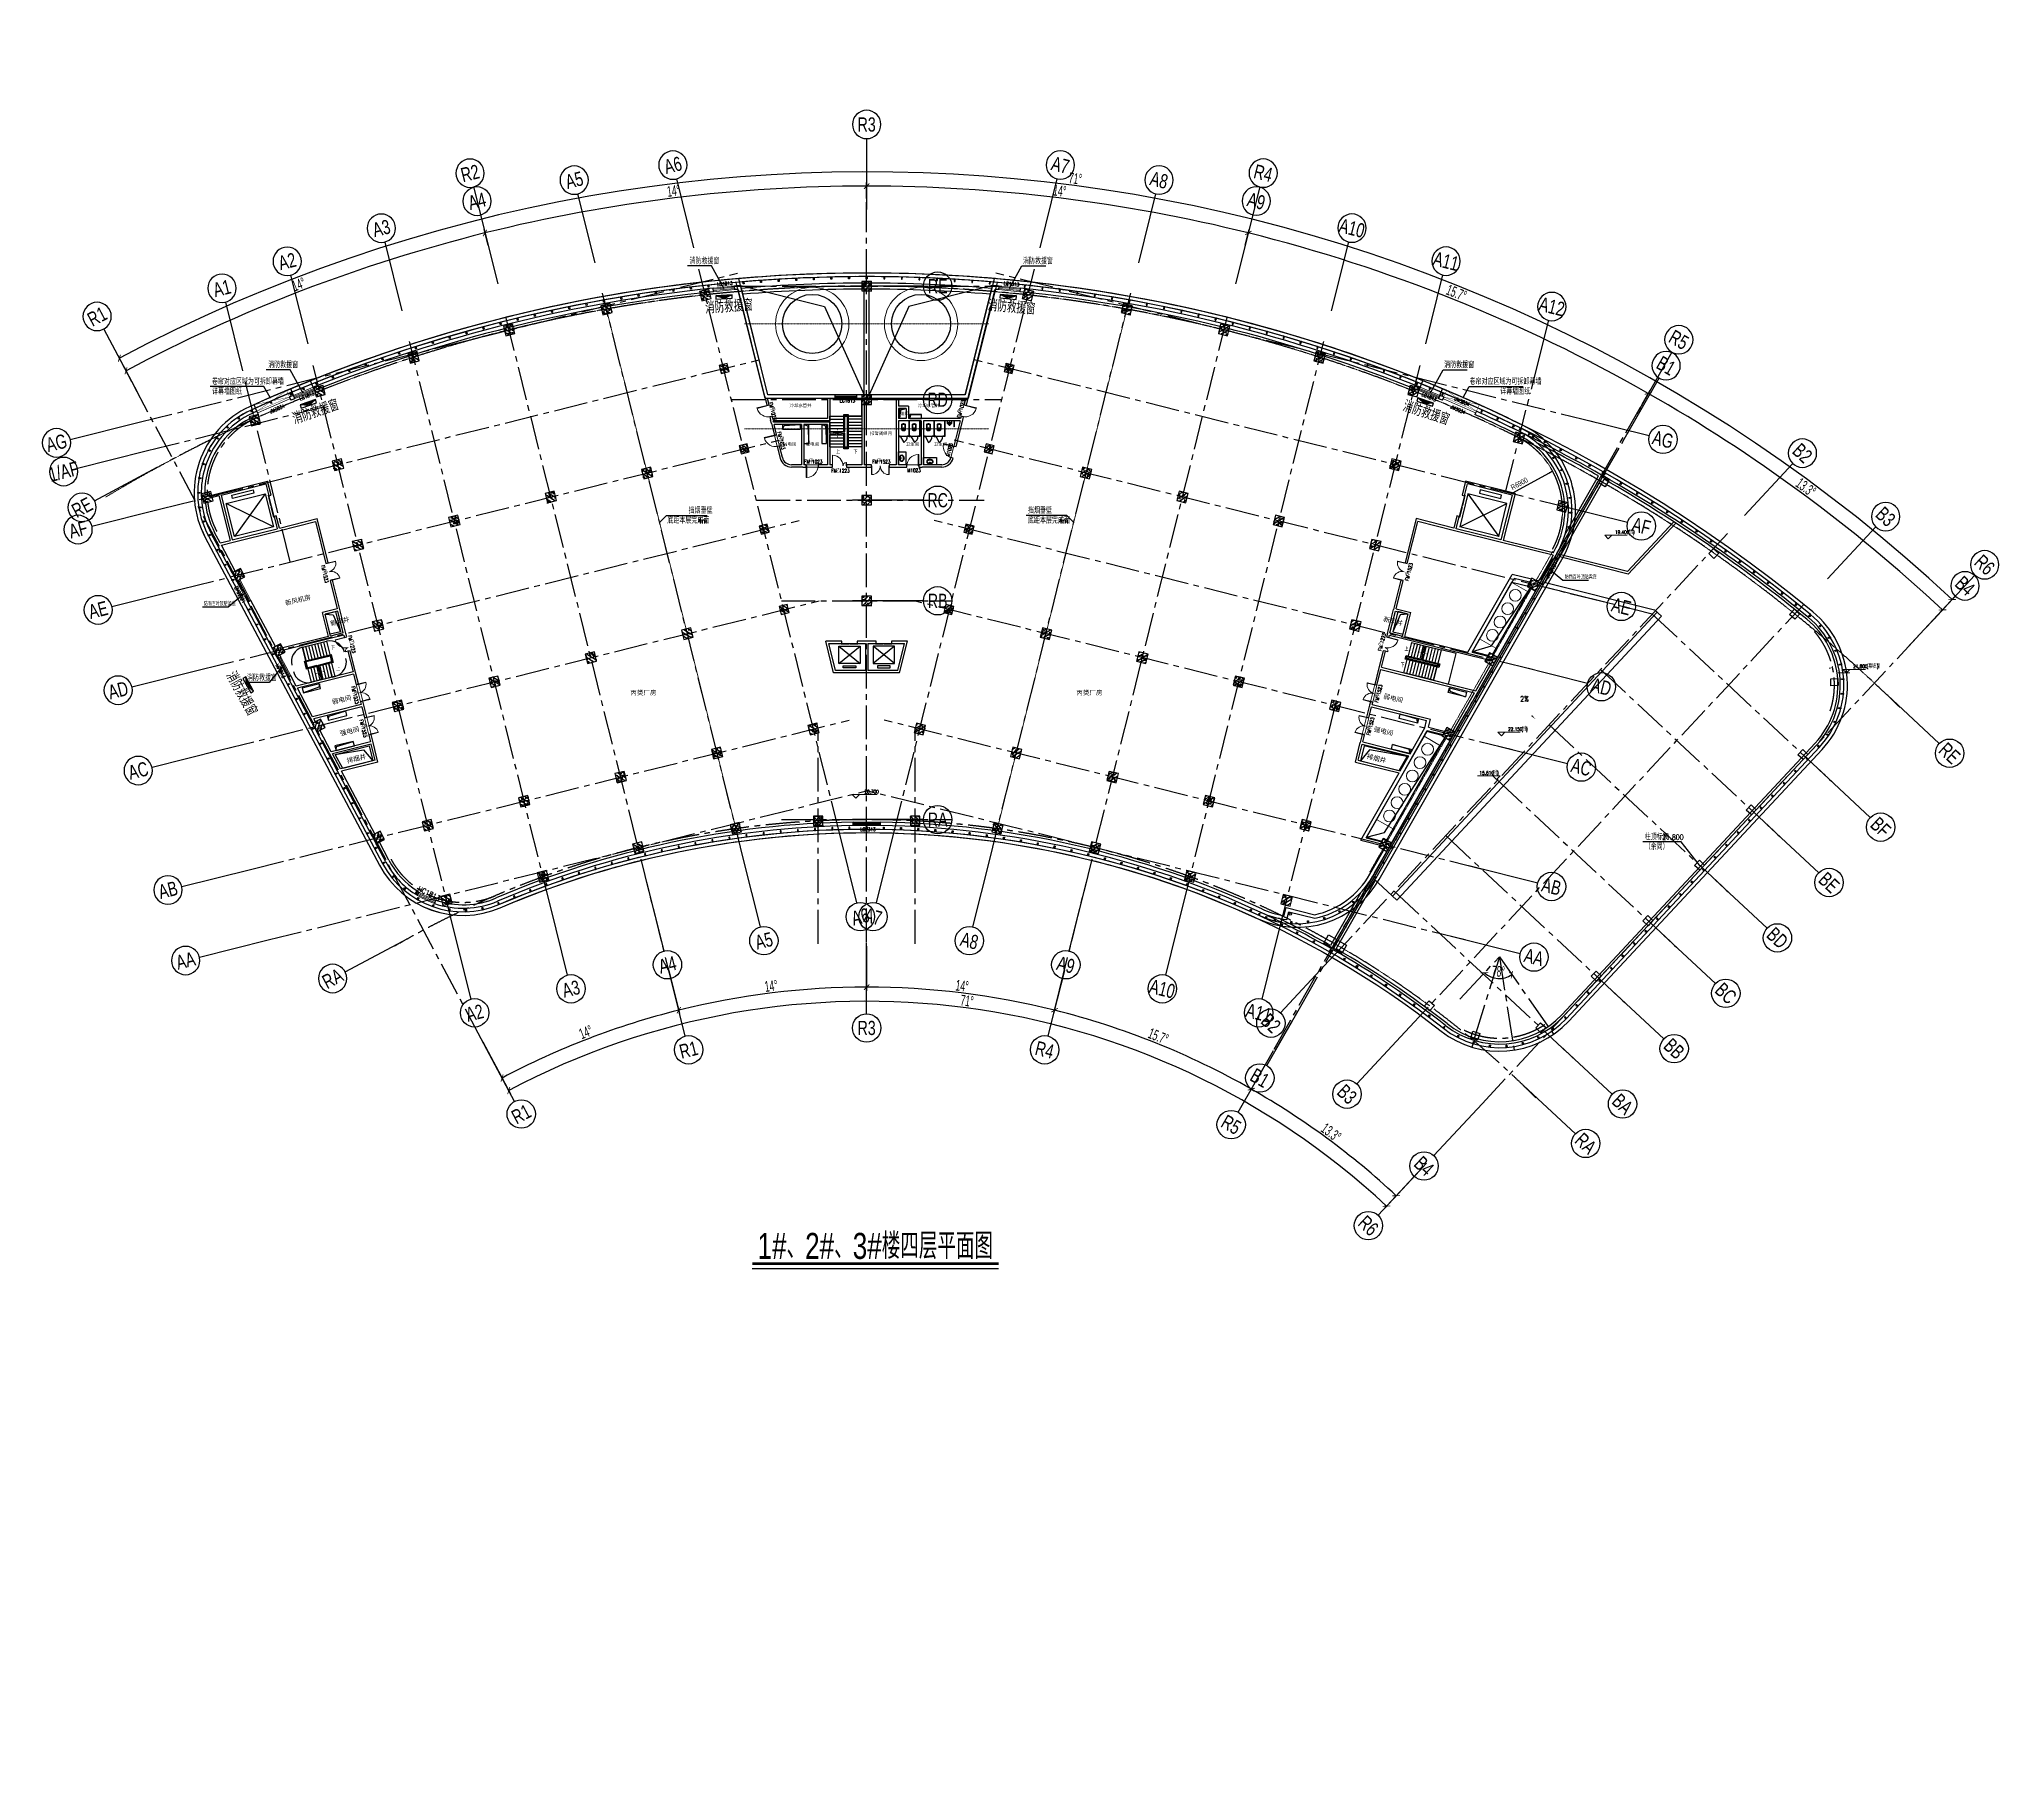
# Model space of a CAD drawing. Extents: x 138868 to 1251000, y -188972 to 132579.
# Drawn here: x 848368 to 1014500, y -17122 to 128639 of the extents above; entities that cross this region are included whole.
import ezdxf
from ezdxf.enums import TextEntityAlignment as Align

# ---------------------------------------------------------------- set-up
doc = ezdxf.new("R2010")
doc.units = 0
doc.linetypes.add('CENTER2', pattern=[28.575, 19.05, -3.175, 3.175, -3.175])
doc.linetypes.add('DASHDOT', pattern=[1, 0.5, -0.25, 0, -0.25])
doc.layers.get('0').update_dxf_attribs({"color": 8})
doc.layers.get('Defpoints').update_dxf_attribs({"color": 8})
for name, color, linetype in [('#幕墙线-平面', 8, 'Continuous'), ('#文字', 8, 'Continuous'), ('#标注', 8, 'Continuous'), ('#结构边线+内凹外凸边线', 8, 'Continuous'), ('#轴线', 8, 'CENTER2'), ('A-FLOR-PIPE', 8, 'Continuous'), ('A-FLOR-RAIL', 8, 'Continuous'), ('A-FLOR-SPCL', 8, 'Continuous'), ('A-FLOR-UNDR', 8, 'Continuous'), ('A-Hole', 8, 'Continuous'), ('A-OTHER', 8, 'Continuous'), ('A-ROOF', 8, 'Continuous'), ('COLUMN', 8, 'Continuous'), ('CURTWALL', 8, 'Continuous'), ('dim', 8, 'Continuous'), ('DIM_LEAD', 8, 'Continuous'), ('DIM_SYMB', 8, 'Continuous'), ('EVTR', 8, 'Continuous'), ('G-equip', 8, 'Continuous'), ('STAIR', 8, 'Continuous'), ('WINDOW_TEXT', 8, 'Continuous'), ('建-填充', 8, 'Continuous'), ('救援窗', 8, 'Continuous'), ('数据中心轮廓线', 8, 'Continuous')]:
    doc.layers.add(name, color=color, linetype=linetype)
for name, color, linetype, lineweight in [('A-WALL', 8, 'Continuous', 50), ('DIM_ELEV', 8, 'Continuous', 5), ('DOOR_FIRE', 8, 'Continuous', 13), ('DOOR_FIRE_TEXT', 8, 'Continuous', 9), ('DOTE', 8, 'DASHDOT', 5), ('G-设备基础', 8, 'Continuous', 9), ('IT设备', 8, 'Continuous', 9), ('PUB_DIM', 8, 'Continuous', 5), ('PUB_TEXT', 8, 'Continuous', 5), ('WALL', 8, 'Continuous', 30), ('WINDOW', 8, 'Continuous', 13), ('空调', 8, 'Continuous', 9)]:
    doc.layers.add(name, color=color, linetype=linetype, lineweight=lineweight)
doc.styles.add('#文字', font='jrs.shx', dxfattribs={"width": 0.7, "bigfont": 'hztxt.shx'})
doc.styles.add('_TCH_DIM', font='SIMPLEX', dxfattribs={"bigfont": 'GBCBIG'})
doc.styles.add('_TCH_WINDOW', font='SIMPLEX', dxfattribs={"height": 3.5, "bigfont": 'GBCBIG'})
doc.styles.add('JHZX', font='jrs.shx', dxfattribs={"width": 0.6, "bigfont": 'jhz.shx'})
doc.styles.get("Standard").update_dxf_attribs({"font": 'arial.ttf'})
doc.styles.add('图纸文字', font='txt.shx', dxfattribs={"width": 0.5, "bigfont": 'HZTXT.shx'})
doc.dimstyles.new('JZBZ-300', dxfattribs={"dimscale": 300, "dimtxt": 3, "dimasz": 1.5, "dimexe": 1, "dimexo": 1, "dimgap": 0.5, "dimtad": 1, "dimdec": 0, "dimdsep": 46, "dimtxsty": 'JHZX', "dimblk1": 'ARCHTICK', "dimblk2": 'ARCHTICK', "dimsah": 1, "dimcen": 0, "dimclrd": 1, "dimclre": 1, "dimclrt": 2, "dimadec": 1, "dimazin": 2, "dimtfac": 1, "dimtdec": 0, "dimtix": 1, "dimtmove": 0, "dimatfit": 3, "dimfxl": 1, "dimtolj": 1, "dimlwd": -1, "dimlwe": -1, "dimarcsym": 1})

# ---------------------------------------------------------------- blocks, each defined once
blk = doc.blocks.new('G2')
at = {"layer": '空调'}
for p, q in [((538616, -73461), (544116, -73461)), ((538616, -75061), (538616, -73461)), ((544116, -75061), (544116, -73461)), ((538616, -75061), (544116, -75061))]:
    blk.add_line(p, q, dxfattribs=at)
for centre in [(539416, -74261), (540716, -74261), (542016, -74261), (543316, -74261)]:
    blk.add_circle(centre, 500, dxfattribs=at)
blk = doc.blocks.new('g')
at = {"layer": '空调'}
for p, q in [((538616, -73461), (546716, -73461)), ((538616, -75061), (538616, -73461)), ((546716, -75061), (546716, -73461)), ((538616, -75061), (546716, -75061))]:
    blk.add_line(p, q, dxfattribs=at)
for centre in [(539416, -74261), (540716, -74261), (542016, -74261), (543316, -74261), (544616, -74261), (545916, -74261)]:
    blk.add_circle(centre, 500, dxfattribs=at)
blk = doc.blocks.new('_FZH')
at = {"layer": '建-填充', "ltscale": 300}
h = blk.add_hatch(dxfattribs=at)
h.set_pattern_fill('钢筋混凝土', color=256, scale=0.125, angle=-90)
h.set_pattern_definition([(315, (-0.5, 0.5), (0.22097, 0.22097), []), (320, (-0.5, 0.5), (-0.07844, -0.89658), [0.09375, -1.03125]), (265, (-0.5, 0.5), (0.94024, 0.17344), [0.075, -0.825]), (10.45, (-0.5065, 0.4253), (0.8618, -0.72314), [0.07968, -0.87643]), (316.18, (-0.25, 0.5), (-0.2069, -1.3341), [0.1406, -1.5469]), (6.64, (-0.2672, 0.3888), (1.2176, -1.1683), [0.1195, -1.31464]), (261.18, (-0.25, 0.5), (1.2176, -1.1683), [0.1125, -1.2375]), (291, (-0.3125, 0.375), (-0.50327, -0.74613), [0.09375, -1.03125]), (236, (-0.3125, 0.375), (0.90644, -0.30414), [0.075, -0.825]), (341.45, (-0.3544, 0.3128), (0.40316, -1.0503), [0.07968, -0.87643]), (307.5, (-0.5, 0.5), (0.41612, -0.0152), [0, -0.815, 0, -0.8375, 0, -0.828125]), (277.5, (-0.5, 0.5), (0.49301, -0.32884), [0, -0.4775, 0, -0.79625, 0, -0.315625]), (237.5, (-0.5, 0.77875), (-0.028194, -0.66728), [0, -0.3125, 0, -0.975, 0, -1.29375]), (227.5, (-0.5, 0.90375), (0.12513, -0.72898), [0, -0.40625, 0, -0.6475, 0, -0.91875])])
h.paths.add_polyline_path([(-0.5, 0.5), (-0.5, -0.5), (0.5, -0.5), (0.5, 0.5)])
at = {"layer": '#结构边线+内凹外凸边线'}
blk.add_lwpolyline([(-0.5, -0.5), (0.5, -0.5), (0.5, 0.5), (-0.5, 0.5)], close=True, dxfattribs=at)
blk = doc.blocks.new('9-10#$0$$TCHSYS$APDOOR2D')
blk.add_line((0.5, 0), (0, 0.87))
blk.add_arc((0.5, 0), 1, 120, 180)
blk = doc.blocks.new('9-10#$0$$lvtry$00000202')
for p, q in [((140, -470, 0), (-140, -470, 0)), ((-110, -40, 0), (-110, -470, 0)), ((100, -30, 0), (-100, -30, 0)), ((110, -470, 0), (110, -40, 0))]:
    blk.add_line(p, q)
at = {"elevation": 0}
blk.add_lwpolyline([(140, -40, 0.4142136), (100, 0), (-100, 0, 0.4142136), (-140, -40), (-140, -480, 0.4142136), (-30, -590), (30, -590, 0.4142136), (140, -480)], format="xyb", close=True, dxfattribs=at)
blk.add_circle((0, -359, 0), 20)
for centre, start, end in [((-100, -40, 0), 90, 180), ((100, -40, 0), 0, 90)]:
    blk.add_arc(centre, 10, start, end)
for p in [(0, 0, 0), (0, -359, 0)]:
    blk.add_point(p)
blk = doc.blocks.new('9-10#$0$$lvtry$00000195')
for p, q in [((-165, -91), (-34, -91)), ((-17, -58), (-17, -48)), ((-16, -91), (-11, -91)), ((11, -91), (165, -91)), ((17, -58), (17, -48))]:
    blk.add_line(p, q)
blk.add_lwpolyline([(273, -195, -0.1321382), (254, -266, -0.1066614), (193, -332, -0.0833394), (108, -374, -0.0720394), (0, -389, -0.0720394), (-108, -374, -0.0833394), (-193, -332, -0.1066614), (-254, -266, -0.1321382), (-273, -195, -0.1321382), (-254, -124, -0.1066614), (-193, -57, -0.0833394), (-108, -16, -0.0720394), (0, 0, -0.0720394), (108, -16, -0.0833394), (193, -57, -0.1066614), (254, -124, -0.1321382)], format="xyb", close=True)
blk.add_circle((0, -58), 16.7)
for centre, radius, start, end in [((-131, -195), 101, 149.8906, 180), ((-131, -195), 101, 180, 210.1094), ((-68, -231), 174, 128.92569, 149.8906), ((-68, -158), 174, 210.1094, 234.46232), ((-165, -111), 20, 90, 128.92569), ((-27, -100), 245, 234.46232, 253.51826), ((0, -9), 340, 253.51826, 270), ((-40, -49), 10.1, 106.60956, 258.16482), ((-64, 218), 259, 274.70692, 282.37316), ((-75, -228), 173, 71.36005, 79.18732), ((-29, -95), 6.77, 155.34398, 308.32242), ((-171, 3), 166, 324.84107, 338.13372), ((-171, 3), 170, 324.84107, 331.35233), ((-29, -95), 3.37, 155.34398, 308.32242), ((100, -210), 170, 132.31406, 138.82532), ((100, -210), 166, 125.53268, 138.82532), ((0, -131), 25, 112.516, 67.484), ((-12, -74), 10.6, 201.89238, 261.77402), ((0, -48), 16.7, 0, 180), ((-381, -131), 372, 2.39824, 6.76269), ((0, -111), 9.9, 201.78369, 338.21631), ((0, -9), 340, 270, 286.48174), ((64, 218), 259, 257.62684, 265.29308), ((381, -131), 372, 170.10083, 177.60176), ((75, -228), 173, 100.81268, 110.41907), ((40, -49), 10.1, 281.83518, 73.39044), ((27, -100), 245, 286.48174, 305.53768), ((165, -111), 20, 51.07431, 90), ((165, -111), 20, 51.07431, 90), ((68, -158), 174, 305.53768, 329.8906), ((68, -231), 174, 30.1094, 51.07431), ((131, -195), 101, 0, 30.1094), ((131, -195), 101, 329.8906, 0)]:
    blk.add_arc(centre, radius, start, end)
for p in [(0, -58), (0, -131)]:
    blk.add_point(p)
blk = doc.blocks.new('9-10#$0$$lvtry$00000224')
at = {"elevation": 0}
blk.add_lwpolyline([(-205, -191), (-205, 0), (205, 0), (205, -191, 0.2680682), (51, -323, -0.3177651), (0, -360, -0.3177651), (-51, -323, 0.2680682)], format="xyb", close=True, dxfattribs=at)
for centre in [(0, -60, 0), (0, -242, 0)]:
    blk.add_circle(centre, 20)
for centre, radius, start, end in [((-152, -175, 0), 10, 114.10839, 248.1394), ((5, -526, 0), 395, 66.66751, 114.10839), ((-243, -401, 0), 233, 19.26394, 68.1394), ((0, -316, 0), 24, 199.26394, 269.49984), ((0, -316, 0), 24, 270.50016, 340.73606), ((243, -401, 0), 233, 110.49411, 160.73606), ((158, -173, 0), 10, 290.49411, 66.66751)]:
    blk.add_arc(centre, radius, start, end)
for p in [(0, -60, 0), (0, -242, 0)]:
    blk.add_point(p)
blk = doc.blocks.new('Hole-3F')
at = {"layer": 'A-Hole'}
for points in [[(-7100, 112800), (-5600, 112800), (-5600, 113200), (-7100, 113200)], [(-5300, 113200), (-5300, 111600), (-4900, 111600), (-4900, 113200)], [(-3800, 113200), (-3800, 111600), (-3400, 111600), (-3400, 113200)], [(2800, 114550), (3350, 114550), (3350, 113700), (2800, 113700)], [(3650, 113700), (4650, 113700), (4650, 114050), (3650, 114050)], [(-46254, 91271), (-47710, 90908), (-47613, 90520), (-46158, 90883)], [(49262, 90934), (50718, 90571), (50621, 90183), (49165, 90545)], [(-45492, 88215), (-43940, 88602), (-44037, 88990), (-45589, 88603)], [(46560, 87949), (45007, 88336), (45104, 88724), (46656, 88337)], [(-44851, 85643), (-43299, 86031), (-43396, 86419), (-44948, 86032)], [(-42062, 86030), (-41747, 84768), (-44283, 84136), (-44912, 85319)], [(42062, 86030), (41747, 84768), (45009, 83955), (45678, 85128)], [(45919, 85377), (44366, 85764), (44463, 86153), (46015, 85765)]]:
    blk.add_lwpolyline(points, close=True, dxfattribs=at)
for points in [[(-7100, 112800), (-6983, 113123), (-5600, 113200)], [(-5300, 113200), (-4977, 113082), (-4900, 111600)], [(-3800, 113200), (-3477, 113082), (-3400, 111600)], [(2800, 113700), (2904, 114443), (3350, 114550)], [(3650, 113700), (3723, 114006), (4650, 114050)], [(-45342, 95466), (-45766, 97164), (-44892, 97382), (-44469, 95684), (-45342, 95466)], [(-45766, 97164), (-45103, 97108), (-44469, 95684)], [(45342, 95466), (45766, 97164), (44892, 97382), (44469, 95684), (45342, 95466)], [(45766, 97164), (45103, 97108), (44469, 95684)], [(-46254, 91271), (-46297, 90994), (-47613, 90520)], [(49262, 90934), (49304, 90656), (50621, 90183)], [(-45492, 88215), (-45457, 88557), (-44037, 88990)], [(46560, 87949), (46524, 88290), (45104, 88724)], [(-44851, 85643), (-44815, 85985), (-43396, 86419)], [(-44912, 85319), (-42520, 85713), (-41747, 84768)], [(45678, 85128), (42520, 85713), (41747, 84768)], [(45919, 85377), (45883, 85719), (44463, 86153)]]:
    blk.add_lwpolyline(points, dxfattribs=at)
blk = doc.blocks.new('$DORLIB2D$00000127')
for points in [[(-0.533, 0.795), (-0.533, 0.69)], [(-0.033, 0.795), (-0.533, 0.795)], [(-0.033, 0.69), (-0.533, 0.69)], [(0.5, 0.5), (-0.5, 0.5)], [(-0.033, 0.795), (-0.033, 0.69)], [(0.533, 0.795), (0.033, 0.795)], [(0.033, 0.795), (0.033, 0.69)], [(0.533, 0.69), (0.033, 0.69)], [(0.533, 0.795), (0.533, 0.69)]]:
    blk.add_lwpolyline(points)
blk = doc.blocks.new('$DorLib2D$00000002')
for p, q in [((-0.5, 0), (-0.5, 0.4875)), ((-0.475, 0.4875), (-0.5, 0.4875)), ((-0.475, 0), (-0.475, 0.4875)), ((0.475, 0), (0.475, 0.4875)), ((0.475, 0.4875), (0.5, 0.4875)), ((0.5, 0), (0.5, 0.4875)), ((-0.5, 0), (-0.475, 0)), ((0.5, 0), (0.475, 0))]:
    blk.add_line(p, q)
for centre, start, end in [((-0.4875, 0), 0, 88.530716), ((0.4875, 0), 91.469284, 180)]:
    blk.add_arc(centre, 0.4875, start, end)
blk = doc.blocks.new('$DorLib2D$00000001')
for p, q in [((0.45, 0.975), (0.5, 0.975)), ((0.45, 0), (0.45, 0.975)), ((0.5, 0), (0.45, 0)), ((0.5, 0), (0.5, 0.975))]:
    blk.add_line(p, q)
blk.add_arc((0.475, 0), 0.975, 91.46928, 180)
blk = doc.blocks.new('$DorLib2D$00000213')
at = {"const_width": 0.02}
blk.add_lwpolyline([(0.5, 0), (-0.5, 0)], dxfattribs=at)
blk = doc.blocks.new('$WINLIB2D$00000001')
for points in [[(-0.5, 0.5), (-0.5, -0.5)], [(-0.5, 0.5), (0.5, 0.5)], [(0.5, 0.167), (-0.5, 0.167)], [(0.5, -0.5), (0.5, 0.5)], [(0.5, -0.167), (-0.5, -0.167)], [(-0.5, -0.5), (0.5, -0.5)]]:
    blk.add_lwpolyline(points)
blk = doc.blocks.new('$WINLIB2D$00000039')
for points in [[(-0.5, 0.5), (-0.5, -0.5)], [(0.5, 0.5), (-0.5, 0.5)], [(-0.5, 0.167), (0.5, 0.167)], [(-0.452, -0.167), (-0.5, 0.084)], [(-0.384, -0.167), (-0.448, 0.167)], [(-0.316, -0.167), (-0.38, 0.167)], [(-0.248, -0.167), (-0.312, 0.167)], [(-0.18, -0.167), (-0.244, 0.167)], [(-0.112, -0.167), (-0.176, 0.167)], [(-0.044, -0.167), (-0.108, 0.167)], [(0.024, -0.167), (-0.04, 0.167)], [(0.092, -0.167), (0.028, 0.167)], [(0.16, -0.167), (0.096, 0.167)], [(0.228, -0.167), (0.164, 0.167)], [(0.296, -0.167), (0.232, 0.167)], [(0.364, -0.167), (0.3, 0.167)], [(0.432, -0.167), (0.368, 0.167)], [(0.5, -0.167), (0.436, 0.167)], [(0.5, -0.5), (0.5, 0.5)], [(-0.5, -0.167), (0.5, -0.167)], [(0.5, -0.5), (-0.5, -0.5)]]:
    blk.add_lwpolyline(points)
blk = doc.blocks.new('$DorLib2D$00000225')
for p, q in [((-0.5, 0), (-0.5, 0.25)), ((-0.48, 0.25), (-0.5, 0.25)), ((-0.48, 0), (-0.48, 0.25)), ((0.48, 0), (0.48, 0.75)), ((0.48, 0.75), (0.5, 0.75)), ((0.5, 0), (0.5, 0.75)), ((-0.48, 0), (-0.5, 0)), ((0.48, 0), (0.5, 0))]:
    blk.add_line(p, q)
for centre, radius, start, end in [((-0.5, 0), 0.251, 359.7899, 84.0974), ((0.5, 0), 0.755, 92.2493, 179.7238)]:
    blk.add_arc(centre, radius, start, end)
blk = doc.blocks.new('*U3268')
blk.add_line((-18.86, -0.75), (19.01, -0.75))
at = {"const_width": 0.4}
blk.add_lwpolyline([(-18.86, 0), (19.01, 0)], dxfattribs=at)
at = {"style": 'JHZX', "width": 0.75}
blk.add_attdef('立面图', text='', height=4, dxfattribs=at).set_placement((0.06, 2.74), align=Align.MIDDLE_CENTER)
blk = doc.blocks.new('A$C6e55dde9')
at = {"layer": '救援窗'}
h = blk.add_hatch(color=256, dxfattribs=at)
edge = h.paths.add_edge_path()
edge.add_arc((-839, -143), 839, 350.47785, 360)
edge.add_arc((839, -143), 839, 180, 189.52215)
edge.add_line((12, -282), (693, 0))
edge.add_line((693, 0), (-693, 0))
edge.add_line((-693, 0), (-12, -282))
edge = h.paths.add_edge_path()
edge.add_line((-12, -282), (0, -287))
edge.add_line((0, -287), (12, -282))
edge.add_arc((839, -143), 839, 180, 189.52215, ccw=False)
edge.add_arc((-839, -143), 839, -9.52215, 0, ccw=False)
blk.add_lwpolyline([(693, 0), (-693, 0), (-693, -287), (693, -287)], close=True, dxfattribs=at)
blk.add_lwpolyline([(693, 0), (0, -287), (-693, 0)], dxfattribs=at)
blk = doc.blocks.new('A$Cf5e5299f')
at = {"layer": '#标注', "ltscale": 300}
blk.add_blockref('A$C6e55dde9', (0, 0), dxfattribs=at)
at = {"layer": '#文字', "style": '图纸文字', "width": 0.7}
blk.add_text('消防救援窗', height=1000, dxfattribs=at).set_placement((-1646, -1458))
blk = doc.blocks.new('*U3166')
blk.add_line((0, -20), (0, 0))
blk.add_circle((0, -24), 4)
at = {"style": 'JHZX', "width": 0.75}
blk.add_attdef('AXES', text='', height=4, dxfattribs=at).set_placement((0, -24), align=Align.MIDDLE_CENTER)
blk = doc.blocks.new('*U3167')
blk.add_line((20, 0), (0, 0))
blk.add_circle((24, 0), 4)
at = {"style": 'JHZX', "width": 0.75}
blk.add_attdef('AXES', text='', height=4, dxfattribs=at).set_placement((24, 0), align=Align.MIDDLE_CENTER)
blk = doc.blocks.new('_ARCHTICK')
at = {"color": 0, "linetype": 'ByBlock', "const_width": 0.15}
blk.add_lwpolyline([(-0.5, -0.5), (0.5, 0.5)], dxfattribs=at)
blk = doc.blocks.new('*D3312')
at = {"layer": '#标注', "ltscale": 300, "transparency": 16777216}
for p, q in [((970668, 49885), (970736, 49957)), ((972726, 49741), (972669, 49822))]:
    blk.add_line(p, q, dxfattribs=at)
blk.add_arc((971786, 51083), 1839, 227, 305, dxfattribs=at)
at = {"layer": 'Defpoints', "color": 0, "ltscale": 300, "transparency": 16777216}
for p in [(971786, 51083), (970464, 49666), (971248, 49324), (972898, 49495)]:
    blk.add_point(p, dxfattribs=at)
at = {"layer": '#标注', "ltscale": 300, "transparency": 16777216, "xscale": 450, "yscale": 450, "zscale": 450}
for p, rotation in [((970531, 49738), 136.9999999995469), ((972841, 49577), 35.00000000000227)]:
    blk.add_blockref('_ARCHTICK', p, dxfattribs=dict(at, rotation=rotation))
at = {"layer": '#标注', "ltscale": 300, "transparency": 16777216, "insert": (971699, 49847), "char_height": 900, "attachment_point": 5, "rotation": 356, "style": 'JHZX'}
blk.add_mtext('\\A1;78°', dxfattribs=at)
blk = doc.blocks.new('*D3313')
at = {"layer": '#标注', "ltscale": 300, "transparency": 16777216}
for p, q in [((885865, 43883), (888189, 39512)), ((965422, 33409), (962046, 29789))]:
    blk.add_line(p, q, dxfattribs=at)
blk.add_arc((918302, -17122), 64442, 47, 118, dxfattribs=at)
at = {"layer": 'Defpoints', "color": 0, "ltscale": 300, "transparency": 16777216}
for p in [(885725, 44147), (939636, 43686), (965627, 33628), (918302, -17122)]:
    blk.add_point(p, dxfattribs=at)
at = {"layer": '#标注', "ltscale": 300, "transparency": 16777216, "xscale": 450, "yscale": 450, "zscale": 450}
for p, rotation in [((888049, 39777), 207.9999999999994), ((962251, 30008), 316.999999993665)]:
    blk.add_blockref('_ARCHTICK', p, dxfattribs=dict(at, rotation=rotation))
at = {"layer": '#标注', "ltscale": 300, "transparency": 16777216, "insert": (926792, 47363), "char_height": 900, "attachment_point": 5, "rotation": 352.5, "style": 'JHZX'}
blk.add_mtext('\\A1;71°', dxfattribs=at)
blk = doc.blocks.new('*D3316')
at = {"layer": '#标注', "ltscale": 300, "transparency": 16777216}
for p, q in [((952534, 42893), (950676, 39636)), ((965422, 33409), (962865, 30666))]:
    blk.add_line(p, q, dxfattribs=at)
blk.add_arc((918302, -17122), 65642, 47, 60.3, dxfattribs=at)
at = {"layer": 'Defpoints', "color": 0, "ltscale": 300, "transparency": 16777216}
for p in [(952683, 43154), (959225, 34202), (965627, 33628), (918302, -17122)]:
    blk.add_point(p, dxfattribs=at)
at = {"layer": '#标注', "ltscale": 300, "transparency": 16777216, "xscale": 450, "yscale": 450, "zscale": 450}
for p, rotation in [((950825, 39897), 150.2999999171136), ((963069, 30886), 316.999999993665)]:
    blk.add_blockref('_ARCHTICK', p, dxfattribs=dict(at, rotation=rotation))
at = {"layer": '#标注', "ltscale": 300, "transparency": 16777216, "insert": (957564, 36230), "char_height": 900, "attachment_point": 5, "rotation": 323.65, "style": 'JHZX'}
blk.add_mtext('\\A1;13.3°', dxfattribs=at)
blk = doc.blocks.new('*D3317')
at = {"layer": '#标注', "ltscale": 300, "transparency": 16777216}
for p, q in [((935017, 49918), (934110, 46279)), ((952534, 42893), (950676, 39636))]:
    blk.add_line(p, q, dxfattribs=at)
blk.add_arc((918302, -17122), 65642, 60.3, 76, dxfattribs=at)
at = {"layer": 'Defpoints', "color": 0, "ltscale": 300, "transparency": 16777216}
for p in [(935089, 50209), (945488, 42625), (952683, 43154), (918302, -17122)]:
    blk.add_point(p, dxfattribs=at)
at = {"layer": '#标注', "ltscale": 300, "transparency": 16777216, "xscale": 450, "yscale": 450, "zscale": 450}
for p, rotation in [((934182, 46570), 165.999999999999), ((950825, 39897), 330.2999999171137)]:
    blk.add_blockref('_ARCHTICK', p, dxfattribs=dict(at, rotation=rotation))
at = {"layer": '#标注', "ltscale": 300, "transparency": 16777216, "insert": (942956, 44361), "char_height": 900, "attachment_point": 5, "rotation": 338.15, "style": 'JHZX'}
blk.add_mtext('\\A1;15.7°', dxfattribs=at)
blk = doc.blocks.new('*D3318')
at = {"layer": '#标注', "ltscale": 300, "transparency": 16777216}
for p, q in [((918302, 51970), (918302, 48220)), ((935017, 49918), (934110, 46279))]:
    blk.add_line(p, q, dxfattribs=at)
blk.add_arc((918302, -17122), 65642, 76, 90, dxfattribs=at)
at = {"layer": 'Defpoints', "color": 0, "ltscale": 300, "transparency": 16777216}
for p in [(918302, 52270), (935089, 50209), (928948, 47651), (918302, -17122)]:
    blk.add_point(p, dxfattribs=at)
at = {"layer": '#标注', "ltscale": 300, "transparency": 16777216, "xscale": 450, "yscale": 450, "zscale": 450}
for p, rotation in [((918302, 48520), 179.9999999999996), ((934182, 46570), 345.9999999999989)]:
    blk.add_blockref('_ARCHTICK', p, dxfattribs=dict(at, rotation=rotation))
at = {"layer": '#标注', "ltscale": 300, "transparency": 16777216, "insert": (926375, 48626), "char_height": 900, "attachment_point": 5, "rotation": 353, "style": 'JHZX'}
blk.add_mtext('\\A1;14°', dxfattribs=at)
blk = doc.blocks.new('*D3319')
at = {"layer": '#标注', "ltscale": 300, "transparency": 16777216}
for p, q in [((918302, 51970), (918302, 48220)), ((901587, 49918), (902494, 46279))]:
    blk.add_line(p, q, dxfattribs=at)
blk.add_arc((918302, -17122), 65642, 90, 104, dxfattribs=at)
at = {"layer": 'Defpoints', "color": 0, "ltscale": 300, "transparency": 16777216}
for p in [(918302, 52270), (901515, 50209), (912961, 48302), (918302, -17122)]:
    blk.add_point(p, dxfattribs=at)
at = {"layer": '#标注', "ltscale": 300, "transparency": 16777216, "xscale": 450, "yscale": 450, "zscale": 450}
for p, rotation in [((918302, 48520), 359.9999999999997), ((902422, 46570), 194.0000000000007)]:
    blk.add_blockref('_ARCHTICK', p, dxfattribs=dict(at, rotation=rotation))
at = {"layer": '#标注', "ltscale": 300, "transparency": 16777216, "insert": (910229, 48626), "char_height": 900, "attachment_point": 5, "rotation": 7, "style": 'JHZX'}
blk.add_mtext('\\A1;14°', dxfattribs=at)
blk = doc.blocks.new('*D3320')
at = {"layer": '#标注', "ltscale": 300, "transparency": 16777216}
for p, q in [((901587, 49918), (902494, 46279)), ((885865, 43883), (887626, 40572))]:
    blk.add_line(p, q, dxfattribs=at)
blk.add_arc((918302, -17122), 65642, 104, 118, dxfattribs=at)
at = {"layer": 'Defpoints', "color": 0, "ltscale": 300, "transparency": 16777216}
for p in [(901515, 50209), (897293, 45067), (885725, 44147), (918302, -17122)]:
    blk.add_point(p, dxfattribs=at)
at = {"layer": '#标注', "ltscale": 300, "transparency": 16777216, "xscale": 450, "yscale": 450, "zscale": 450}
for p, rotation in [((902422, 46570), 14.00000000000074), ((887485, 40836), 207.9999999999996)]:
    blk.add_blockref('_ARCHTICK', p, dxfattribs=dict(at, rotation=rotation))
at = {"layer": '#标注', "ltscale": 300, "transparency": 16777216, "insert": (894563, 44720), "char_height": 900, "attachment_point": 5, "rotation": 21, "style": 'JHZX'}
blk.add_mtext('\\A1;14°', dxfattribs=at)
blk = doc.blocks.new('*D3321')
at = {"layer": '#标注', "ltscale": 300, "transparency": 16777216}
for p, q in [((856191, 99692), (854994, 101944)), ((1008530, 79636), (1010269, 81501))]:
    blk.add_line(p, q, dxfattribs=at)
blk.add_arc((918302, -17122), 134550, 47, 118, dxfattribs=at)
at = {"layer": 'Defpoints', "color": 0, "ltscale": 300, "transparency": 16777216}
for p in [(962847, 109841), (856332, 99427), (1008326, 79417), (918302, -17122)]:
    blk.add_point(p, dxfattribs=at)
at = {"layer": '#标注', "ltscale": 300, "transparency": 16777216, "xscale": 450, "yscale": 450, "zscale": 450}
for p, rotation in [((855135, 101679), 207.9999999999995), ((1010065, 81282), 316.9999999936651)]:
    blk.add_blockref('_ARCHTICK', p, dxfattribs=dict(at, rotation=rotation))
at = {"layer": '#标注', "ltscale": 300, "transparency": 16777216, "insert": (935943, 116872), "char_height": 900, "attachment_point": 5, "rotation": 352.5, "style": 'JHZX'}
blk.add_mtext('\\A1;71°', dxfattribs=at)
blk = doc.blocks.new('*D3322')
at = {"layer": '#标注', "ltscale": 300, "transparency": 16777216}
for p, q in [((983851, 97798), (984520, 98971)), ((1008530, 79636), (1009451, 80624))]:
    blk.add_line(p, q, dxfattribs=at)
blk.add_arc((918302, -17122), 133350, 47, 60.3, dxfattribs=at)
at = {"layer": 'Defpoints', "color": 0, "ltscale": 300, "transparency": 16777216}
for p in [(983703, 97538), (1001436, 87143), (1008326, 79417), (918302, -17122)]:
    blk.add_point(p, dxfattribs=at)
at = {"layer": '#标注', "ltscale": 300, "transparency": 16777216, "xscale": 450, "yscale": 450, "zscale": 450}
for p, rotation in [((984371, 98710), 150.2999999171138), ((1009246, 80404), 316.9999999936651)]:
    blk.add_blockref('_ARCHTICK', p, dxfattribs=dict(at, rotation=rotation))
at = {"layer": '#标注', "ltscale": 300, "transparency": 16777216, "insert": (997696, 90763), "char_height": 900, "attachment_point": 5, "rotation": 323.65, "style": 'JHZX'}
blk.add_mtext('\\A1;13.3°', dxfattribs=at)
blk = doc.blocks.new('*D3323')
at = {"layer": '#标注', "ltscale": 300, "transparency": 16777216}
for p, q in [((950308, 111249), (950635, 112558)), ((983851, 97798), (984520, 98971))]:
    blk.add_line(p, q, dxfattribs=at)
blk.add_arc((918302, -17122), 133350, 60.3, 76, dxfattribs=at)
at = {"layer": 'Defpoints', "color": 0, "ltscale": 300, "transparency": 16777216}
for p in [(950236, 110957), (973531, 104254), (983703, 97538), (918302, -17122)]:
    blk.add_point(p, dxfattribs=at)
at = {"layer": '#标注', "ltscale": 300, "transparency": 16777216, "xscale": 450, "yscale": 450, "zscale": 450}
for p, rotation in [((950562, 112267), 165.999999999999), ((984371, 98710), 330.2999999171137)]:
    blk.add_blockref('_ARCHTICK', p, dxfattribs=dict(at, rotation=rotation))
at = {"layer": '#标注', "ltscale": 300, "transparency": 16777216, "insert": (968155, 107206), "char_height": 900, "attachment_point": 5, "rotation": 338.15, "style": 'JHZX'}
blk.add_mtext('\\A1;15.7°', dxfattribs=at)
blk = doc.blocks.new('*D3324')
at = {"layer": '#标注', "ltscale": 300, "transparency": 16777216}
for p, q in [((918302, 115178), (918302, 116528)), ((950308, 111249), (950635, 112558))]:
    blk.add_line(p, q, dxfattribs=at)
blk.add_arc((918302, -17122), 133350, 76, 90, dxfattribs=at)
at = {"layer": 'Defpoints', "color": 0, "ltscale": 300, "transparency": 16777216}
for p in [(918302, 114878), (939928, 114463), (950236, 110957), (918302, -17122)]:
    blk.add_point(p, dxfattribs=at)
at = {"layer": '#标注', "ltscale": 300, "transparency": 16777216, "xscale": 450, "yscale": 450, "zscale": 450}
for p, rotation in [((918302, 116228), 179.9999999999995), ((950562, 112267), 345.999999999999)]:
    blk.add_blockref('_ARCHTICK', p, dxfattribs=dict(at, rotation=rotation))
at = {"layer": '#标注', "ltscale": 300, "transparency": 16777216, "insert": (934626, 115830), "char_height": 900, "attachment_point": 5, "rotation": 353, "style": 'JHZX'}
blk.add_mtext('\\A1;14°', dxfattribs=at)
blk = doc.blocks.new('*D3314')
at = {"layer": '#标注', "ltscale": 300, "transparency": 16777216}
for p, q in [((918302, 115178), (918302, 116528)), ((886296, 111249), (885969, 112558))]:
    blk.add_line(p, q, dxfattribs=at)
blk.add_arc((918302, -17122), 133350, 90, 104, dxfattribs=at)
at = {"layer": 'Defpoints', "color": 0, "ltscale": 300, "transparency": 16777216}
for p in [(907453, 115786), (918302, 114878), (886368, 110957), (918302, -17122)]:
    blk.add_point(p, dxfattribs=at)
at = {"layer": '#标注', "ltscale": 300, "transparency": 16777216, "xscale": 450, "yscale": 450, "zscale": 450}
for p, rotation in [((918302, 116228), 359.9999999999996), ((886042, 112267), 194.0000000000007)]:
    blk.add_blockref('_ARCHTICK', p, dxfattribs=dict(at, rotation=rotation))
at = {"layer": '#标注', "ltscale": 300, "transparency": 16777216, "insert": (901978, 115830), "char_height": 900, "attachment_point": 5, "rotation": 7, "style": 'JHZX'}
blk.add_mtext('\\A1;14°', dxfattribs=at)
blk = doc.blocks.new('*D3315')
at = {"layer": '#标注', "ltscale": 300, "transparency": 16777216}
for p, q in [((886296, 111249), (885969, 112558)), ((856191, 99692), (855557, 100884))]:
    blk.add_line(p, q, dxfattribs=at)
blk.add_arc((918302, -17122), 133350, 104, 118, dxfattribs=at)
at = {"layer": 'Defpoints', "color": 0, "ltscale": 300, "transparency": 16777216}
for p in [(886368, 110957), (875622, 109214), (856332, 99427), (918302, -17122)]:
    blk.add_point(p, dxfattribs=at)
at = {"layer": '#标注', "ltscale": 300, "transparency": 16777216, "xscale": 450, "yscale": 450, "zscale": 450}
for p, rotation in [((886042, 112267), 14.00000000000074), ((855698, 100619), 207.9999999999996)]:
    blk.add_blockref('_ARCHTICK', p, dxfattribs=dict(at, rotation=rotation))
at = {"layer": '#标注', "ltscale": 300, "transparency": 16777216, "insert": (870299, 107932), "char_height": 900, "attachment_point": 5, "rotation": 21, "style": 'JHZX'}
blk.add_mtext('\\A1;14°', dxfattribs=at)
blk = doc.blocks.new('LZ')
at = {"layer": '#幕墙线-平面', "ltscale": 250}
for points in [[(-33, 0, -0.4142136), (-40, 7), (-40, 172, -0.4142136), (-33, 180), (32, 180, -0.4142136), (40, 172), (40, 7, -0.4142136), (32, 0)], [(-33, 6, -0.4142136), (-34, 7), (-34, 172, -0.4142136), (-33, 174), (32, 174, -0.4142136), (34, 172), (34, 7, -0.4142136), (32, 6)]]:
    blk.add_lwpolyline(points, format="xyb", close=True, dxfattribs=at)

msp = doc.modelspace()

# ---------------------------------------------------------------- linework, layer by layer
at = {"layer": '#幕墙线-平面', "ltscale": 500}
msp.add_lwpolyline([(998285.7, 80237, 0.28607346), (866144.4, 97576.7, 0.43246325), (862392.4, 86538.5), (877125.3, 58830, 0.38973327), (887336.5, 55231, -0.27391526), (966866.8, 44807.5, 0.38939996), (977654.3, 45646.7), (999058.2, 68599.6, 0.43271525)], format="xyb", close=True, dxfattribs=at)
msp.add_lwpolyline([(866144.4, 97576.7, 0.43246325), (862392.4, 86538.5), (877125.3, 58830, 0.38973327), (887336.5, 55231, -0.21243715), (951317.5, 54318.8, 0.38939996), (961622.7, 57617.2), (977172.2, 84878.4, 0.43271525), (973743.2, 96026, 0.22424898), (866144.4, 97576.7)], format="xyb", dxfattribs=at)
at = {"layer": '#幕墙线-平面'}
msp.add_lwpolyline([(998095.3, 80005.2, 0.28607346), (866268.6, 97303.6, 0.43246325), (862657.3, 86679.4), (877390.2, 58970.8, 0.38973327), (887218.5, 55506.8, -0.27391526), (967051.9, 45043.6, 0.38939996), (977434.9, 45851.3), (998838.8, 68804.2, 0.43271525), (998095.3, 80005.2)], format="xyb", dxfattribs=at)
at = {"layer": '#幕墙线-平面', "ltscale": 300}
msp.add_lwpolyline([(866268.6, 97303.6, 0.43246325), (862657.3, 86679.4), (877390.2, 58970.8, 0.38973327), (887218.5, 55506.8, -0.21243715), (951443.4, 54591.2, 0.38939996), (961362.1, 57765.8), (976911.6, 85027, 0.43271525), (973611.2, 95756.6, 0.22424898)], format="xyb", close=True, dxfattribs=at)
at = {"layer": '#标注', "ltscale": 300}
msp.add_lwpolyline([(972855.6, 90280.4), (976014.5, 92007.1), (976277.7, 92151)], dxfattribs=at)
msp.add_lwpolyline([(976014.5, 92007.1, 99, 0, 0), (976277.7, 92151, 0, 0, 0)], format="xyseb", dxfattribs=at)
at = {"layer": '#轴线', "ltscale": 150}
for p, q in [((918302, 52322.3), (918302, 114878.4)), ((856809, 96270.1), (907391.3, 108881.7)), ((916023.4, 61461.4), (904120.8, 109200)), ((920580.6, 61461.4), (932483.2, 109200)), ((979795, 96270.1), (929212.7, 108881.7)), ((907872.9, 59429.3), (895970.3, 107167.8)), ((906868.8, 107778.4), (929735.2, 107778.4)), ((928731.1, 59429.3), (940633.7, 107167.8)), ((902001, 48258), (887819.8, 105135.7)), ((934603, 48258), (948784.1, 105135.7)), ((891571.9, 55365), (879669.3, 103103.5)), ((945032.1, 55365), (956934.6, 103103.5)), ((858635.5, 88944.4), (909217.8, 101556)), ((977968.4, 88944.4), (927386.2, 101556)), ((883421.4, 53332.8), (871518.9, 101071.4)), ((953182.6, 53332.8), (965085.1, 101071.4)), ((885724.6, 44147.5), (856331.7, 99427.5)), ((869580.2, 84458.9), (865794.1, 99644)), ((906868.8, 98178.4), (929735.2, 98178.4)), ((972307.3, 90355.9), (974400, 98748.9)), ((857413.8, 93844.4), (872389.8, 97578.3)), ((952745.4, 43264.1), (983702.5, 97537.8)), ((952875.7, 43189.9), (983832.8, 97463.4)), ((860329, 82152.3), (910911.3, 94763.9)), ((984712.9, 80048.5), (925692.7, 94763.9)), ((908988.1, 89678.4), (928237.8, 89678.4)), ((862022.4, 75360.3), (912604.7, 87971.8)), ((974581.5, 75360.3), (923999.2, 87971.8)), ((957381.6, 50739.3), (991074.2, 86870.2)), ((863715.9, 68568.2), (914298.2, 81179.8)), ((911107.4, 81178.4), (925496.6, 81178.4)), ((972888.1, 68568.2), (922305.8, 81179.8)), ((963817.5, 44737.7), (997510.1, 80868.6)), ((984712.9, 80048.5), (999851.9, 65931.2)), ((970326.6, 38667.9), (1008325.8, 79417.1)), ((980348.1, 75367.9), (995487.1, 61250.5)), ((866231.9, 58477.1), (916814.2, 71088.7)), ((914202, 52193.6), (914202, 70437.4)), ((970372.1, 58477.1), (919789.8, 71088.7)), ((922402, 52193.6), (922402, 70437.4)), ((975983.3, 70687.2), (991122.3, 56569.8)), ((867719.7, 52509.8), (918302, 65121.4)), ((968884.3, 52509.8), (918302, 65121.4)), ((971618.5, 66006.5), (986757.5, 51889.2)), ((911107.4, 62678.4), (925496.6, 62678.4)), ((967253.7, 61325.9), (982392.8, 47208.5)), ((962888.9, 56645.2), (978028, 42527.8)), ((968444.1, 47499.7), (971785.9, 51083.3)), ((971785.9, 51083.3), (969449.1, 43440.1)), ((971785.9, 51083.3), (976370.1, 44536.3)), ((971785.9, 51083.3), (973036.2, 43189.3))]:
    msp.add_line(p, q, dxfattribs=at)
for centre, radius, start, end in [((918302, -17121.6), 124900, 45.623668, 118.956278), ((869456, 90293.8), 6900, 114.453166, 208), ((970223.2, 88841.6), 6900, 331.545925, 62.114174), ((993207.4, 74055.1), 6900, 341.516614, 45.034931), ((918302, -17121.6), 79800, 44.845516, 120), ((884188.9, 62585.3), 6900, 208, 293.17007), ((971803.5, 51102.2), 6900, 244.320449, 305.332781)]:
    msp.add_arc(centre, radius, start, end, dxfattribs=at)
at = {"layer": 'A-FLOR-PIPE'}
for centre in [(863696.8, 85362.4), (976579.4, 84746.9), (954102.5, 54693.7)]:
    msp.add_circle(centre, 100, dxfattribs=at)
at = {"layer": 'A-FLOR-RAIL'}
msp.add_lwpolyline([(873129.6, 74728.6), (873381.9, 74791.5), (873079.5, 76004.3), (872827.2, 75941.4)], close=True, dxfattribs=at)
at = {"layer": 'A-FLOR-SPCL', "ltscale": 5}
for p, q in [((921002, 96378.4), (921002, 95103.4)), ((921872, 96378.4), (921872, 95103.4)), ((921872, 96378.4), (921872, 95103.4)), ((921902, 96378.4), (921902, 95078.4)), ((921902, 96378.4), (921902, 95078.4)), ((922772, 96378.4), (922772, 95103.4)), ((922772, 96378.4), (922772, 95103.4)), ((922802, 96378.4), (922802, 95078.4)), ((922802, 96378.4), (922802, 95078.4)), ((923102, 96378.4), (923102, 95103.4)), ((923972, 96378.4), (923972, 95103.4)), ((923972, 96378.4), (923972, 95103.4)), ((924002, 96378.4), (924002, 95078.4)), ((924002, 96378.4), (924002, 95078.4)), ((924872, 96378.4), (924872, 95103.4)), ((924872, 96378.4), (924872, 95103.4)), ((924902, 96378.4), (924902, 95078.4)), ((924902, 96378.4), (924902, 95078.4)), ((925672, 96378.4), (925672, 95878.4)), ((925672, 96378.4), (925672, 95878.4)), ((925702, 96378.4), (925702, 95878.4)), ((925702, 96378.4), (925702, 95878.4)), ((921139.5, 95103.4), (921002, 95103.4)), ((921139.5, 95103.4), (921002, 95103.4)), ((921002, 95078.4), (921139.5, 95078.4)), ((921002, 95078.4), (921139.5, 95078.4)), ((921139.5, 95078.4), (921139.5, 95103.4)), ((921139.5, 95078.4), (921139.5, 95103.4)), ((921139.5, 95103.4), (921739.5, 95103.4)), ((921872, 95103.4), (921739.5, 95103.4)), ((921739.5, 95103.4), (921739.5, 95078.4)), ((921872, 95103.4), (921739.5, 95103.4)), ((921739.5, 95103.4), (921739.5, 95078.4)), ((921902, 95078.4), (921739.5, 95078.4)), ((921902, 95078.4), (921739.5, 95078.4)), ((922039.5, 95103.4), (921902, 95103.4)), ((922039.5, 95103.4), (921902, 95103.4)), ((921902, 95078.4), (922039.5, 95078.4)), ((921902, 95078.4), (922039.5, 95078.4)), ((922039.5, 95078.4), (922039.5, 95103.4)), ((922039.5, 95078.4), (922039.5, 95103.4)), ((922039.5, 95103.4), (922639.5, 95103.4)), ((922772, 95103.4), (922639.5, 95103.4)), ((922639.5, 95103.4), (922639.5, 95078.4)), ((922772, 95103.4), (922639.5, 95103.4)), ((922639.5, 95103.4), (922639.5, 95078.4)), ((922802, 95078.4), (922639.5, 95078.4)), ((922802, 95078.4), (922639.5, 95078.4)), ((923239.5, 95103.4), (923102, 95103.4)), ((923239.5, 95103.4), (923102, 95103.4)), ((923102, 95078.4), (923239.5, 95078.4)), ((923102, 95078.4), (923239.5, 95078.4)), ((923239.5, 95078.4), (923239.5, 95103.4)), ((923239.5, 95078.4), (923239.5, 95103.4)), ((923239.5, 95103.4), (923839.5, 95103.4)), ((923972, 95103.4), (923839.5, 95103.4)), ((923839.5, 95103.4), (923839.5, 95078.4)), ((923972, 95103.4), (923839.5, 95103.4)), ((923839.5, 95103.4), (923839.5, 95078.4)), ((924002, 95078.4), (923839.5, 95078.4)), ((924002, 95078.4), (923839.5, 95078.4)), ((924139.5, 95103.4), (924002, 95103.4)), ((924139.5, 95103.4), (924002, 95103.4)), ((924002, 95078.4), (924139.5, 95078.4)), ((924002, 95078.4), (924139.5, 95078.4)), ((924139.5, 95078.4), (924139.5, 95103.4)), ((924139.5, 95078.4), (924139.5, 95103.4)), ((924139.5, 95103.4), (924739.5, 95103.4)), ((924872, 95103.4), (924739.5, 95103.4)), ((924739.5, 95103.4), (924739.5, 95078.4)), ((924872, 95103.4), (924739.5, 95103.4)), ((924739.5, 95103.4), (924739.5, 95078.4)), ((924902, 95078.4), (924739.5, 95078.4)), ((925702, 95878.4), (925672, 95878.4))]:
    msp.add_line(p, q, dxfattribs=at)
for points in [[(921002, 92678.4), (921002, 93778.4), (921602, 93778.4), (921602, 92678.4)], [(924202, 92678.4), (923102, 92678.4), (923102, 93278.4), (924202, 93278.4)]]:
    msp.add_lwpolyline(points, close=True, dxfattribs=at)
at = {"layer": 'A-FLOR-UNDR'}
for p, q in [((918102, 97850.2), (918102, 107979.8)), ((918502, 97850.2), (918502, 107979.8)), ((980432.5, 91804.8), (957591.9, 51760.9)), ((975451.7, 82769.8), (980562.8, 91730.4)), ((975653.3, 82719.6), (980637.2, 91457.2)), ((977323.9, 86758.6), (980159.6, 91730)), ((971200.2, 76628.1), (974406.5, 82249.2)), ((971634.5, 76380.3), (974840.8, 82001.5)), ((962245.1, 60928.1), (967201.2, 69617.1)), ((962679.5, 60680.4), (967635.6, 69369.4)), ((977069.2, 46191.8), (998473.1, 69144.7)), ((977215.5, 46055.4), (998619.4, 69008.3)), ((960081.1, 56528.7), (957517.1, 52033.5)), ((957722.1, 51686.4), (961158.8, 57711.7)), ((957994.6, 51760.5), (961309.1, 57571.5))]:
    msp.add_line(p, q, dxfattribs=at)
for points in [[(980215.4, 91121.4), (980512.6, 91642.5), (981033.8, 91345.3), (980736.5, 90824.1)], [(989925.7, 84758.8), (989486.9, 85168), (989896.1, 85606.8), (990334.9, 85197.6)], [(996756, 79620), (996317.2, 80029.2), (996726.4, 80468), (997165.2, 80058.8)], [(999813.8, 73985.6), (999792.9, 74585.2), (1000392.5, 74606.2), (1000413.5, 74006.5)], [(997453.2, 67757.7), (997014.4, 68166.9), (997423.6, 68605.8), (997862.4, 68196.6)], [(993088.5, 63077.1), (992649.6, 63486.3), (993058.8, 63925.1), (993497.7, 63515.9)], [(988723.7, 58396.4), (988284.9, 58805.6), (988694.1, 59244.4), (989132.9, 58835.2)], [(984358.9, 53715.8), (983920.1, 54124.9), (984329.3, 54563.8), (984768.1, 54154.6)], [(979994.1, 49035.1), (979555.3, 49444.3), (979964.5, 49883.1), (980403.3, 49473.9)], [(965452.9, 46931.3), (965862.1, 47370.1), (966300.9, 46960.9), (965891.7, 46522.1)], [(975300.2, 44661.3), (974861.4, 45070.5), (975270.6, 45509.3), (975709.4, 45100.1)], [(969371.4, 44212.2), (969546.9, 44786), (970120.7, 44610.5), (969945.2, 44036.7)]]:
    msp.add_lwpolyline(points, close=True, dxfattribs=at)
for points in [[(956946, 52243.2), (957342.4, 52938.1), (958037.3, 52541.8), (957640.9, 51846.9), (956946, 52243.2)], [(957771.2, 51772.6), (958167.6, 52467.5), (958862.5, 52071.1), (958466.1, 51376.2), (957771.2, 51772.6)]]:
    msp.add_lwpolyline(points, dxfattribs=at)
for centre, radius, start, end in [((918302, -17121.6), 125150, 85.149391, 94.854295), ((918302, -17121.6), 124650, 85.186408, 94.813592), ((918302, -17121.6), 125400, 60.3, 65.250806), ((918302, -17121.6), 125200, 60.391527, 63.089968), ((918302, -17121.6), 125400, 50.595484, 60.231464), ((918302, -17121.6), 125200, 50.595484, 60.139828), ((993207.4, 74055.1), 7400, 317, 50.595484), ((993207.4, 74055.1), 7200, 317, 50.595484), ((918297.9, -17129.2), 79308.6, 60.300176, 65.195898), ((918297.9, -17129.2), 79508.6, 60.4443, 64.016739), ((918302, -17121.6), 79300, 51.896254, 60.191622), ((918302, -17121.6), 79500, 51.896254, 60.047754), ((971803.5, 51102.2), 7400, 231.896254, 317), ((971803.5, 51102.2), 7200, 231.896254, 317)]:
    msp.add_arc(centre, radius, start, end, dxfattribs=at)
at = {"layer": 'A-Hole'}
for points in [[(907658.3, 107825.9), (914739.7, 106045.4), (918102, 98578.4)], [(928945.7, 107825.9), (921864.3, 106045.4), (918502, 98578.4)], [(969504.1, 76883.8), (971115.4, 77379.3), (974462.1, 82346.7)], [(960549.1, 61183.9), (962068, 61592.7), (967201.2, 69617.1)]]:
    msp.add_lwpolyline(points, dxfattribs=at)
for points in [[(970814.4, 76557.2), (969504.1, 76883.8), (972849.4, 82748.8), (974462.1, 82346.7), (971200.2, 76628.1), (970939.6, 76776.7), (970814.4, 76557.2)], [(960549.1, 61183.9), (961859.3, 60857.2), (961984.6, 61076.8), (962245.1, 60928.1), (967201.2, 69617.1), (966940.7, 69765.7), (966954.5, 69789.9), (965644.2, 70116.6)]]:
    msp.add_lwpolyline(points, close=True, dxfattribs=at)
at = {"layer": 'A-OTHER', "ltscale": 0.5}
for centre, start, end in [((870928.2, 76034.8), 104, 194), ((872946.4, 76538), 14, 104), ((871061.3, 75501.1), 194, 284), ((873079.5, 76004.3), 284, 14)]:
    msp.add_arc(centre, 1250, start, end, dxfattribs=at)
at = {"layer": 'A-ROOF'}
for p, q in [((982614.6, 83663.5), (986525.5, 87857.4)), ((982680.5, 83441), (986695.7, 87746.6)), ((982680.5, 83441), (976888.5, 84885.1)), ((982614.6, 83663.5), (976991.4, 85065.5))]:
    msp.add_line(p, q, dxfattribs=at)
msp.add_lwpolyline([(961158.8, 57711.7), (975451.7, 82769.8), (984910, 80411.6), (985497.6, 79863.7), (963128.1, 55875.3)], close=True, dxfattribs=at)
at = {"layer": 'A-WALL', "const_width": 75}
for points in [[(907147.1, 62340.1), (896401.6, 105438)], [(929456.9, 62340.1), (940202.4, 105438)]]:
    msp.add_lwpolyline(points, dxfattribs=at)
at = {"layer": 'CURTWALL'}
for p, q in [((871521.9, 99226.1), (871298.1, 99782.8)), ((965082.1, 99226.1), (965305.9, 99782.8)), ((869856.7, 98542.6), (869624.9, 99096)), ((966747.3, 98542.6), (966979.1, 99096)), ((866763.6, 97197.9), (866517, 97744.9))]:
    msp.add_line(p, q, dxfattribs=at)
msp.add_arc((918302, -17121.6), 125700, 85.109016, 94.890984, dxfattribs=at)
at = {"layer": 'dim', "ltscale": 300}
for points in [[(909963.9, 98578.4), (907511.3, 108415.5, 0.08546789), (866144.4, 97576.2, 0.43246325), (862392.4, 86538), (877125.3, 58829.5, 0.38973327), (887336.5, 55230.5, -0.21243715), (951317.5, 54318.3, 0.38939996), (961622.7, 57616.7), (977172.2, 84877.9, 0.43271525), (973743.2, 96025.5, 0.09273049), (929092.7, 108415.5), (926640, 98578.4)], [(909729.6, 98278.4), (907282.1, 108094.4, 0.08495546), (866268.6, 97303.1, 0.43246325), (862657.3, 86678.9), (877390.2, 58970.3, 0.38973327), (887218.5, 55506.3, -0.21243715), (951443.4, 54590.7, 0.38939996), (961362.1, 57765.3), (976911.6, 85026.5, 0.43271525), (973611.2, 95756.1, 0.09221741), (929321.8, 108094.4), (926874.4, 98278.4)]]:
    msp.add_lwpolyline(points, format="xyb", close=True, dxfattribs=at)
at = {"layer": 'DIM_ELEV'}
for p, q in [((980992.6, 86423.3), (980692.6, 86723.3)), ((980692.6, 86723.3), (982592.6, 86723.3)), ((980992.6, 86423.3), (981292.6, 86723.3)), ((1000423, 75081.2), (1001423, 75081.2)), ((1001123, 75081.2), (1000823, 75381.2)), ((1000823, 75381.2), (1002723, 75381.2)), ((1001123, 75081.2), (1001423, 75381.2)), ((971953.4, 69776.3), (971653.4, 70076.3)), ((971653.4, 70076.3), (973553.4, 70076.3)), ((971953.4, 69776.3), (972253.4, 70076.3)), ((971845.4, 66374.7), (969945.4, 66374.7)), ((971545.4, 66074.7), (971245.4, 66374.7)), ((971545.4, 66074.7), (971845.4, 66374.7)), ((917389.5, 64490.7), (917089.5, 64790.7)), ((917089.5, 64790.7), (919189.5, 64790.7)), ((917389.5, 64490.7), (917689.5, 64790.7))]:
    msp.add_line(p, q, dxfattribs=at)
at = {"layer": 'DIM_LEAD'}
for p, q in [((905186.3, 109480.8), (903165.2, 109480.8)), ((906221.8, 107592.5), (905186.3, 109480.8)), ((930388.6, 107592.5), (931424.1, 109480.8)), ((931424.1, 109480.8), (933445.2, 109480.8)), ((869579.2, 100711), (867558.1, 100711)), ((870614.7, 98822.7), (869579.2, 100711)), ((965989.3, 98822.7), (967024.8, 100711)), ((965995.7, 98822.7), (967031.2, 100711)), ((967024.8, 100711), (969045.9, 100711)), ((967031.2, 100711), (969052.3, 100711)), ((867361.2, 99293.4), (862805, 99293.4)), ((867878.9, 98349.2), (867361.2, 99293.4)), ((968725.1, 98349.2), (969242.8, 99293.4)), ((969242.8, 99293.4), (973799, 99293.4)), ((900801.4, 87791.5), (901386.9, 88397.5)), ((901386.9, 88397.5), (904822.6, 88397.5)), ((935217.1, 88397.5), (931781.3, 88397.5)), ((935802.6, 87791.5), (935217.1, 88397.5)), ((975857.6, 83986), (977148.2, 82910.8)), ((865631.1, 81724.8), (864340.5, 80649.7)), ((977148.2, 82910.8), (979319.7, 82910.8)), ((864340.5, 80649.7), (862169, 80649.7)), ((868953.9, 75688.7), (867788.5, 74260)), ((867788.5, 74260), (865767.4, 74260)), ((987143, 60808.5), (983913.2, 60808.5)), ((988708.9, 58820.4), (987143, 60808.5))]:
    msp.add_line(p, q, dxfattribs=at)
for points, const_width in [([(906236.2, 107566.2, 1), (906207.3, 107618.8, 1)], 60), ([(930374.2, 107566.2, 1), (930403.1, 107618.8, 1)], 60), ([(867893.3, 98322.9, 1), (867864.5, 98375.5, 1)], 60), ([(870629.1, 98796.4, 1), (870600.2, 98849, 1)], 60), ([(965974.9, 98796.4, 1), (966003.7, 98849, 1)], 60), ([(965981.3, 98796.4, 1), (966010.2, 98849, 1)], 60), ([(968710.6, 98322.9, 1), (968739.5, 98375.5, 1)], 60), ([(900780.5, 87770, 1), (900822.2, 87813.1, 1)], 60), ([(935823.5, 87770, 1), (935781.8, 87813.1, 1)], 60), ([(975842.2, 83998.8, 1), (975873, 83973.2, 1)], 40), ([(865646.5, 81737.6, 1), (865615.8, 81712, 1)], 40), ([(868972.8, 75712, 1), (868934.9, 75665.5, 1)], 60), ([(988727.4, 58796.9, 1), (988690.3, 58844, 1)], 60)]:
    msp.add_lwpolyline(points, format="xyb", close=True, dxfattribs=dict(at, const_width=const_width))
at = {"layer": 'DIM_SYMB', "elevation": -1682.7}
for points in [[(917277, 94048.4, 0, 0, 0), (917277, 97528.4, 0, 0, 0), (915827, 97528.4, 0, 0, 0), (915827, 95478.4, 0, 80, 0), (915827, 95778.4, 0, 0, 0)], [(915827, 94048.4, 0, 0, 0), (915827, 95218.4, 0, 80, 0), (915827, 94918.4, 0, 0, 0)], [(963732, 75720.7, 0, 0, 0), (967011.6, 74903, 0, 0, 0), (967350.3, 76261.4, 0, 0, 0), (965458.2, 76733.2, 0, 80, 0), (965749.3, 76660.6, 0, 0, 0)], [(964070.7, 77079.1, 0, 0, 0), (965206, 76796.1, 0, 80, 0), (964914.9, 76868.6, 0, 0, 0)]]:
    msp.add_lwpolyline(points, format="xyseb", dxfattribs=at)
at = {"layer": 'DIM_SYMB'}
for points in [[(872921.4, 77175.9, 0, 0, 0), (870146.3, 76484, 0, 0, 0), (870581.8, 74737.4, 0, 0, 0), (871969.3, 75083.4, 0, 80, 0), (871678.2, 75010.8, 0, 0, 0)], [(873356.8, 75429.3, 0, 0, 0), (872221.6, 75146.3, 0, 80, 0), (872512.7, 75218.9, 0, 0, 0)], [(972613.8, 73245.5, 0, 0, 0), (974836.9, 71172.4, 0, 120, 0), (974507.8, 71479.3, 0, 0, 0)]]:
    msp.add_lwpolyline(points, format="xyseb", dxfattribs=at)
at = {"layer": 'DOOR_FIRE'}
for p, q in [((910743.8, 94210.5), (910501.9, 95180.8)), ((910937.8, 94258.9), (910695.9, 95229.2)), ((914202, 92678.4), (913202, 92678.4)), ((914202, 92478.4), (913202, 92478.4)), ((875514.8, 72643.7, 200), (875152, 74099.1, 200)), ((875708.9, 72692.1, 200), (875346, 74147.5, 200)), ((960883, 72643.5, 200), (961245.9, 74099, 200)), ((961077, 72595.2, 200), (961439.9, 74050.6, 200)), ((876216.4, 69829.8, 200), (875853.5, 71285.3, 200)), ((876410.5, 69878.2, 200), (876047.6, 71333.6, 200)), ((960193.5, 69878.2, 200), (960556.4, 71333.6, 200)), ((960387.6, 69829.8, 200), (960750.4, 71285.3, 200))]:
    msp.add_line(p, q, dxfattribs=at)
at = {"layer": 'DOTE'}
for p, q in [((907966.2, 104600.2), (928637.8, 104600.2)), ((907966.2, 95700.2), (928637.8, 95700.2)), ((960823.9, 58234.5), (976303.6, 85373.4))]:
    msp.add_line(p, q, dxfattribs=at)
for centre, radius, start, end in [((918302, -17121.6), 124900, 46, 121), ((970223.2, 88841.6), 6900, 331.545925, 63.880224), ((918302, -17121.6), 124900, 50.595005, 60.877969), ((918302, -17121.5), 79799.9, 53.403449, 61.391626)]:
    msp.add_arc(centre, radius, start, end, dxfattribs=at)
at = {"layer": 'EVTR'}
for p, q in [((864173.6, 89402.8), (867472.6, 90225.3)), ((864637.2, 90105.8), (866442, 90555.8)), ((864706.2, 89829.3), (864637.2, 90105.8)), ((866510.9, 90279.3), (864706.2, 89829.3)), ((867472.6, 90225.3), (864870.3, 86608.3)), ((866442, 90555.8), (866510.9, 90279.3)), ((867472.6, 90225.3), (868169.3, 87430.9)), ((969131.4, 90225.3), (968434.7, 87430.9)), ((972430.4, 89402.8), (969131.4, 90225.3)), ((969131.4, 90225.3), (971733.7, 86608.3)), ((970162, 90555.8), (970093, 90279.3)), ((970093, 90279.3), (971897.8, 89829.3)), ((971966.7, 90105.8), (970162, 90555.8)), ((971897.8, 89829.3), (971966.7, 90105.8)), ((868169.3, 87430.9), (864173.6, 89402.8)), ((864870.3, 86608.3), (864173.6, 89402.8)), ((968434.7, 87430.9), (972430.4, 89402.8)), ((971733.7, 86608.3), (972430.4, 89402.8)), ((868169.3, 87430.9), (864870.3, 86608.3)), ((971733.7, 86608.3), (968434.7, 87430.9)), ((915952, 75873.4), (915952, 77353.4)), ((915952, 77353.4), (917752, 77353.4)), ((915952, 75873.4), (917752, 77353.4)), ((915952, 77353.4), (917752, 75873.4)), ((917752, 77353.4), (917752, 75873.4)), ((920652, 77353.4), (918852, 77353.4)), ((918852, 77353.4), (918852, 75873.4)), ((920652, 75873.4), (918852, 77353.4)), ((920652, 77353.4), (918852, 75873.4)), ((920652, 75873.4), (920652, 77353.4)), ((917752, 75873.4), (915952, 75873.4)), ((916312, 75503.4), (916312, 75688.4)), ((916312, 75688.4), (917392, 75688.4)), ((917392, 75503.4), (916312, 75503.4)), ((917392, 75688.4), (917392, 75503.4)), ((918852, 75873.4), (920652, 75873.4)), ((920292, 75688.4), (919212, 75688.4)), ((919212, 75688.4), (919212, 75503.4)), ((919212, 75503.4), (920292, 75503.4)), ((920292, 75503.4), (920292, 75688.4))]:
    msp.add_line(p, q, dxfattribs=at)
at = {"layer": 'G-equip'}
for centre in [(913702, 104579.4), (922902, 104579.4)]:
    msp.add_circle(centre, 2500, dxfattribs=at)
at = {"layer": 'G-设备基础'}
for centre in [(913702, 104579.4), (922902, 104579.4)]:
    msp.add_circle(centre, 3100, dxfattribs=at)
at = {"layer": 'PUB_DIM'}
msp.add_lwpolyline([(999654.6, 75466.8, 99, 0, 0), (999947.7, 75530.9, 0, 0, 0)], format="xyseb", dxfattribs=at)
at = {"layer": 'STAIR'}
for p, q in [((917902, 98278.4), (915202, 98278.4)), ((915202, 98278.4), (915202, 96778.4)), ((917902, 96778.4), (917902, 98278.4)), ((915202, 95339.6), (915202, 96778.4)), ((915202, 96778.4), (916372, 96778.4)), ((915202, 96778.4), (916372, 96778.4)), ((915202, 96518.4), (916372, 96518.4)), ((916372, 95450.1), (916372, 96938.4)), ((916372, 96938.4), (916732, 96938.4)), ((916432, 95455.7), (916432, 96878.4)), ((916432, 96878.4), (916672, 96878.4)), ((916432, 96778.4), (916452, 96778.4)), ((916432, 96778.4), (916672, 96778.4)), ((916432, 96518.4), (916452, 96518.4)), ((916452, 95457.6), (916452, 96778.4)), ((916652, 96778.4), (916652, 94178.4)), ((916672, 96778.4), (916652, 96778.4)), ((916672, 96518.4), (916652, 96518.4)), ((916672, 96878.4), (916672, 94078.4)), ((916732, 96938.4), (916732, 94018.4)), ((917902, 96778.4), (916732, 96778.4)), ((916732, 96778.4), (917902, 96778.4)), ((917902, 96518.4), (916732, 96518.4)), ((917902, 96778.4), (917902, 94178.4)), ((915202, 96258.4), (916372, 96258.4)), ((915202, 95998.4), (916372, 95998.4)), ((915202, 95738.4), (916372, 95738.4)), ((915202, 95478.4), (916372, 95478.4)), ((915202, 95339.6), (915746.2, 95391)), ((915202, 95239.2), (915728.9, 95288.9)), ((915202, 94178.4), (915202, 95239.2)), ((915202, 95218.4), (916372, 95218.4)), ((915202, 94958.4), (916372, 94958.4)), ((915202, 94698.4), (916372, 94698.4)), ((915728.9, 95288.9), (915758.7, 95464.9)), ((915758.7, 95464.9), (915874, 95221.9)), ((915874, 95221.9), (915905.2, 95406)), ((915887.9, 95303.9), (916452, 95357.2)), ((915905.2, 95406), (916452, 95457.6)), ((916372, 94018.4), (916372, 95349.6)), ((916432, 96258.4), (916452, 96258.4)), ((916432, 95998.4), (916452, 95998.4)), ((916432, 95738.4), (916452, 95738.4)), ((916432, 95478.4), (916452, 95478.4)), ((916432, 94078.4), (916432, 95355.3)), ((916432, 95218.4), (916452, 95218.4)), ((916432, 94958.4), (916452, 94958.4)), ((916432, 94698.4), (916452, 94698.4)), ((916452, 94178.4), (916452, 95357.2)), ((916672, 96258.4), (916652, 96258.4)), ((916672, 95998.4), (916652, 95998.4)), ((916672, 95738.4), (916652, 95738.4)), ((916672, 95478.4), (916652, 95478.4)), ((916672, 95218.4), (916652, 95218.4)), ((916672, 94958.4), (916652, 94958.4)), ((916672, 94698.4), (916652, 94698.4)), ((917902, 96258.4), (916732, 96258.4)), ((917902, 95998.4), (916732, 95998.4)), ((917902, 95738.4), (916732, 95738.4)), ((917902, 95478.4), (916732, 95478.4)), ((917902, 95218.4), (916732, 95218.4)), ((917902, 94958.4), (916732, 94958.4)), ((917902, 94698.4), (916732, 94698.4)), ((915202, 94438.4), (916372, 94438.4)), ((915202, 94178.4), (916372, 94178.4)), ((916732, 94018.4), (916372, 94018.4)), ((916432, 94438.4), (916452, 94438.4)), ((916432, 94178.4), (916452, 94178.4)), ((916672, 94078.4), (916432, 94078.4)), ((916452, 94178.4), (916652, 94178.4)), ((916672, 94438.4), (916652, 94438.4)), ((916672, 94178.4), (916652, 94178.4)), ((917902, 94438.4), (916732, 94438.4)), ((917902, 94178.4), (916732, 94178.4)), ((870625.8, 77247.7), (872644, 77750.9)), ((870908.9, 76112.4), (870625.8, 77247.7)), ((870625.8, 77247.7), (870928.2, 76034.8)), ((870792.4, 76083.4), (873043.5, 76644.6)), ((870865.2, 76039.7), (872999.8, 76571.9)), ((870878.1, 77310.6), (871180.5, 76097.7)), ((870928.2, 76034.8), (872946.4, 76538)), ((871130.4, 77373.5), (871432.8, 76160.6)), ((871382.6, 77436.4), (871685, 76223.5)), ((871634.9, 77499.3), (871937.3, 76286.4)), ((871887.2, 77562.2), (872189.6, 76349.3)), ((872139.5, 77625.1), (872441.9, 76412.2)), ((872391.7, 77688), (872694.1, 76475.1)), ((872644, 77750.9), (872946.4, 76538)), ((872946.4, 76538), (873079.5, 76004.3)), ((872999.8, 76571.9), (873142.5, 75999.4)), ((873043.5, 76644.6), (873215.3, 75955.7)), ((963834.8, 76256.8), (963909.8, 76557.6)), ((963907.5, 76300.5), (963953.5, 76484.8)), ((963909.8, 76557.6), (965201.5, 76235.5)), ((963953.5, 76484.8), (965192.4, 76175.9)), ((964045.7, 76441.2), (964009.4, 76295.7)), ((964050.5, 76460.6), (964045.7, 76441.2)), ((964045.7, 76441.2), (965189.4, 76156)), ((964348.1, 77654.1), (964065, 76518.8)), ((964600.3, 77591.2), (964317.3, 76455.9)), ((964348.1, 77654.1), (965377.3, 77397.5)), ((964852.6, 77528.3), (964569.6, 76393)), ((965104.9, 77465.4), (964821.8, 76330.1)), ((965357.2, 77402.5), (965074.1, 76267.2)), ((965274.2, 76716.2), (965189.4, 76156)), ((965461.6, 76802.7), (965197.9, 76749.6)), ((965197.9, 76749.6), (965369.1, 76674.8)), ((965369.1, 76674.8), (965286.9, 76131.7)), ((965377.3, 77397.5), (965298.1, 76874.2)), ((965298.1, 76874.2), (965461.6, 76802.7)), ((965609.4, 77339.6), (965326.4, 76204.3)), ((965474.8, 77373.2), (965393, 76832.7)), ((965474.8, 77373.2), (966870.8, 77025.1)), ((965861.7, 77276.7), (965578.7, 76141.4)), ((966114, 77213.8), (965831, 76078.5)), ((966366.3, 77150.9), (966083.2, 76015.6)), ((966618.6, 77088), (966335.5, 75952.7)), ((966870.8, 77025.1), (966587.8, 75889.8)), ((966870.8, 77025.1), (966587.8, 75889.8)), ((968132.2, 76710.6), (966870.8, 77025.1)), ((967491.1, 74139.3), (968132.2, 76710.6)), ((870964.2, 75394.5), (870792.4, 76083.4)), ((871007.9, 75467.2), (870865.2, 76039.7)), ((871066.1, 75481.7), (870923.4, 76054.2)), ((873215.3, 75955.7), (870964.2, 75394.5)), ((873142.5, 75999.4), (871007.9, 75467.2)), ((871838.3, 75694.9), (871061.3, 75501.1)), ((871363.7, 74288.3), (871061.3, 75501.1)), ((871615.9, 74351.2), (871313.5, 75564)), ((871868.2, 74414.1), (871565.8, 75626.9)), ((872120.5, 74477), (871818.1, 75689.8)), ((872020.6, 75176.8), (871838.3, 75694.9)), ((873079.5, 76004.3), (871935.7, 75719.2)), ((872123.8, 75184.7), (871935.7, 75719.2)), ((871999, 75020.4), (872206.8, 75191.1)), ((872176.9, 75034.1), (871999, 75020.4)), ((872206.8, 75191.1), (872020.6, 75176.8)), ((872372.8, 74539.9), (872070.4, 75752.7)), ((872255.2, 74510.5), (872073.7, 75026.1)), ((872352.6, 74534.8), (872176.9, 75034.1)), ((872625.1, 74602.8), (872322.6, 75815.6)), ((873381.9, 74791.5), (872352.6, 74534.8)), ((872877.3, 74665.7), (872574.9, 75878.5)), ((873129.6, 74728.6), (872827.2, 75941.4)), ((873381.9, 74791.5), (873079.5, 76004.3)), ((963707, 75082.8), (963990, 76218.1)), ((966229.7, 74453.8), (963707, 75082.8)), ((966668, 75550.3), (963834.8, 76256.8)), ((966624.3, 75623.1), (963907.5, 76300.5)), ((963959.2, 75019.9), (964242.3, 76155.2)), ((964004.5, 76276.3), (964009.4, 76295.7)), ((966532.1, 75666.7), (964009.4, 76295.7)), ((964211.5, 74957), (964494.6, 76092.3)), ((964256.8, 76213.4), (964261.7, 76232.8)), ((964302.8, 76397.7), (964297.9, 76378.3)), ((964463.8, 74894.1), (964746.9, 76029.4)), ((964509.1, 76150.5), (964513.9, 76169.9)), ((964555.1, 76334.8), (964550.2, 76315.4)), ((964716.1, 74831.2), (964999.1, 75966.5)), ((964761.4, 76087.6), (964766.2, 76107)), ((964807.3, 76271.9), (964802.5, 76252.5)), ((964968.4, 74768.3), (965251.4, 75903.6)), ((965013.6, 76024.7), (965018.5, 76044.1)), ((965059.6, 76209), (965054.8, 76189.6)), ((965220.6, 74705.4), (965503.7, 75840.7)), ((965265.9, 75961.8), (965270.8, 75981.2)), ((965286.9, 76131.7), (966568.4, 75812.2)), ((965289.9, 76151.6), (966670.3, 75807.4)), ((965298.9, 76211.2), (966743, 75851.1)), ((965311.9, 76146.1), (965307, 76126.7)), ((965472.9, 74642.5), (965756, 75777.8)), ((965518.2, 75898.9), (965523, 75918.3)), ((965564.2, 76083.2), (965559.3, 76063.8)), ((965725.2, 74579.6), (966008.2, 75714.9)), ((965770.5, 75836), (965775.3, 75855.4)), ((965816.4, 76020.3), (965811.6, 76000.9)), ((965977.5, 74516.7), (966260.5, 75652)), ((966022.7, 75773.1), (966027.6, 75792.5)), ((966068.7, 75957.4), (966063.9, 75938)), ((966229.7, 74453.8), (966512.8, 75589.1)), ((966512.8, 75589.1), (966229.7, 74453.8)), ((966275, 75710.2), (966279.9, 75729.6)), ((966321, 75894.5), (966316.2, 75875.1)), ((966573.3, 75831.6), (966527.3, 75647.3)), ((966527.3, 75647.3), (966532.1, 75666.7)), ((966573.3, 75831.6), (966568.4, 75812.2)), ((966670.3, 75807.4), (966624.3, 75623.1)), ((966743, 75851.1), (966668, 75550.3)), ((872255.2, 74510.5), (871363.7, 74288.3)), ((966229.7, 74453.8), (967491.1, 74139.3))]:
    msp.add_line(p, q, dxfattribs=at)
msp.add_lwpolyline([(867077.3, 96150.7), (866883.8, 96926.9), (866107.6, 96733.4), (866301.1, 95957.2), (867077.3, 96150.7)], dxfattribs=at)
at = {"layer": 'WALL'}
for p, q in [((905345.3, 107305.6), (905316.4, 107604.2)), ((907108, 107777.8), (907136.9, 107479.2)), ((909685.7, 98454.2), (907429.1, 107505)), ((909963.9, 98578.4), (907658.3, 107825.9)), ((926640, 98578.4), (928945.7, 107825.9)), ((926918.2, 98454.2), (929174.9, 107505)), ((929467, 107479.2), (929495.9, 107777.8)), ((931287.6, 107604.2), (931258.6, 107305.6)), ((869513.1, 98398.1), (869633.1, 98123.1)), ((869970.6, 98265.1), (869856.7, 98542.6)), ((871521.9, 99226.1), (871635.8, 98948.5)), ((909685.7, 98454.2), (909873.7, 97700.3)), ((910067.7, 97748.7), (909935.7, 98278.4)), ((915002, 98278.4), (909935.7, 98278.4)), ((915102, 98578.4), (909963.9, 98578.4)), ((915002, 98278.4), (915002, 96578.4)), ((915652, 98578.4), (915102, 98578.4)), ((915202, 98278.4), (915202, 96378.4)), ((915202, 98278.4), (915652, 98278.4)), ((915652, 98278.4), (915652, 98578.4)), ((918002, 98578.4), (917452, 98578.4)), ((917452, 98578.4), (917452, 98278.4)), ((917452, 98278.4), (917902, 98278.4)), ((917902, 98278.4), (917902, 92678.4)), ((920902, 98578.4), (918002, 98578.4)), ((918102, 98278.4), (918102, 92678.4)), ((920802, 98278.4), (918102, 98278.4)), ((920802, 98278.4), (920802, 97528.4)), ((926640, 98578.4), (920902, 98578.4)), ((926668.3, 98278.4), (921002, 98278.4)), ((921002, 98278.4), (921002, 97628.4)), ((926668.3, 98278.4), (926536.2, 97748.7)), ((926730.3, 97700.3), (926918.2, 98454.2)), ((964968.2, 98948.5), (965082.1, 99226.1)), ((966747.3, 98542.6), (966633.4, 98265.1)), ((966970.9, 98123.1), (967090.9, 98398.1)), ((866883.6, 96923), (866763.6, 97197.9)), ((909873.7, 97700.3), (910067.7, 97748.7)), ((910309.7, 96778.4), (910115.6, 96730)), ((910115.6, 96730), (910184.4, 96454.2)), ((910259.2, 96154.2), (910184.4, 96454.2)), ((910359.5, 96578.4), (910309.7, 96778.4)), ((915002, 96578.4), (910359.5, 96578.4)), ((915202, 96378.4), (910409.4, 96378.4)), ((910434.3, 96278.4), (910409.4, 96378.4)), ((920802, 97528.4), (920802, 96478.4)), ((920802, 96478.4), (920802, 92678.4)), ((921852, 97628.4), (921002, 97628.4)), ((921652, 97428.4), (921002, 97428.4)), ((921002, 97428.4), (921002, 96578.4)), ((921652, 96578.4), (921002, 96578.4)), ((921002, 96378.4), (921002, 92678.4)), ((921752, 96378.4), (921002, 96378.4)), ((921652, 97428.4), (921652, 96578.4)), ((922902, 96378.4), (921752, 96378.4)), ((921852, 97628.4), (921852, 96578.4)), ((923002, 96578.4), (921852, 96578.4)), ((922902, 96378.4), (922902, 92678.4)), ((926244.4, 96578.4), (923002, 96578.4)), ((926194.6, 96378.4), (923102, 96378.4)), ((923102, 96378.4), (923102, 92678.4)), ((926194.6, 96378.4), (925665.2, 94255.2)), ((925859.2, 94206.8), (926419.6, 96454.2)), ((926294.3, 96778.4), (926244.4, 96578.4)), ((926488.4, 96730), (926294.3, 96778.4)), ((926419.6, 96454.2), (926488.4, 96730)), ((926536.2, 97748.7), (926730.3, 97700.3)), ((969840.4, 97197.9), (969720.3, 96923)), ((910259.2, 96154.2), (910501.9, 95180.8)), ((912902, 96278.4), (910434.3, 96278.4)), ((910695.9, 95229.2), (910484.2, 96078.4)), ((912802, 96078.4), (910484.2, 96078.4)), ((910501.9, 95180.8), (910695.9, 95229.2)), ((912802, 96078.4), (912802, 92678.4)), ((915202, 96278.4), (912902, 96278.4)), ((915002, 96078.4), (913002, 96078.4)), ((913002, 96078.4), (913002, 92678.4)), ((915002, 96078.4), (915002, 92678.4)), ((915202, 96278.4), (915202, 92678.4)), ((973458.5, 95161.6), (973506, 95250.8)), ((910937.8, 94258.9), (910743.8, 94210.5)), ((910743.8, 94210.5), (910986.6, 93236.5)), ((911180.7, 93284.9), (910937.8, 94258.9)), ((925617.3, 93236.5), (925423.3, 93284.9)), ((925665.2, 94255.2), (925859.2, 94206.8)), ((912802, 92678.4), (911956.9, 92678.4)), ((912902, 92478.4), (911956.9, 92478.4)), ((912902, 92478.4), (913202, 92478.4)), ((913202, 92678.4), (913002, 92678.4)), ((913202, 92478.4), (913202, 92678.4)), ((915002, 92678.4), (914202, 92678.4)), ((914202, 92678.4), (914202, 92478.4)), ((914202, 92478.4), (915102, 92478.4)), ((915102, 92478.4), (915402, 92478.4)), ((915402, 92678.4), (915202, 92678.4)), ((915402, 92478.4), (915402, 92678.4)), ((917902, 92678.4), (916602, 92678.4)), ((916602, 92678.4), (916602, 92478.4)), ((916602, 92478.4), (918002, 92478.4)), ((918002, 92478.4), (918702, 92478.4)), ((918702, 92678.4), (918102, 92678.4)), ((918702, 92478.4), (918702, 92678.4)), ((920802, 92678.4), (920202, 92678.4)), ((920202, 92678.4), (920202, 92478.4)), ((920202, 92478.4), (920902, 92478.4)), ((920902, 92478.4), (921702, 92478.4)), ((921702, 92678.4), (921002, 92678.4)), ((921702, 92478.4), (921702, 92678.4)), ((922902, 92678.4), (922702, 92678.4)), ((922702, 92678.4), (922702, 92478.4)), ((922702, 92478.4), (923002, 92478.4)), ((924647, 92478.4), (923002, 92478.4)), ((924647, 92678.4), (923102, 92678.4)), ((862363, 89976.8), (863593.2, 90283.5)), ((862375, 89773.7), (863544.6, 90065.3)), ((863544.6, 90065.3), (864488.1, 86281.1)), ((863593.2, 90283.5), (867668.5, 91299.6)), ((863738.7, 90113.7), (867522.8, 91057.2)), ((863738.7, 90113.7), (864682.2, 86329.5)), ((867522.8, 91057.2), (867773.2, 90052.9)), ((867967.3, 90101.3), (867668.5, 91299.6)), ((867773.2, 90052.9), (867967.3, 90101.3)), ((968935.5, 91299.6), (968636.7, 90101.3)), ((968636.7, 90101.3), (968830.8, 90052.9)), ((968830.8, 90052.9), (969081.2, 91057.2)), ((973107.8, 90259.4), (968935.5, 91299.6)), ((972865.3, 90113.7), (969081.2, 91057.2)), ((972865.3, 90113.7), (971921.8, 86329.5)), ((973107.8, 90259.4), (972115.9, 86281.2)), ((868402.7, 88354.8), (868208.7, 88306.4)), ((868208.7, 88306.4), (868466.3, 87273)), ((868660.4, 87321.4), (868402.7, 88354.8)), ((868660.4, 87321.4), (871862.3, 88119.8)), ((872793.7, 84384.1), (871862.3, 88119.8)), ((964741.6, 88119.8), (963810.2, 84384.1)), ((967943.6, 87321.4), (964741.6, 88119.8)), ((968201.3, 88354.8), (967943.6, 87321.4)), ((968137.7, 87273), (968395.3, 88306.4)), ((968395.3, 88306.4), (968201.3, 88354.8)), ((863418.4, 85886.4), (862922.2, 86819.7)), ((863658.3, 86074.3), (863187, 86960.5)), ((864633.5, 86111.3), (868611.7, 87103.2)), ((864682.2, 86329.5), (868466.3, 87273)), ((868611.7, 87103.2), (871716.7, 87877.3)), ((871716.7, 87877.3), (872599.7, 84335.7)), ((964004.3, 84335.7), (964887.3, 87877.3)), ((967992.3, 87103.2), (964887.3, 87877.3)), ((971970.5, 86111.3), (967992.3, 87103.2)), ((971921.8, 86329.5), (968137.7, 87273)), ((864668.9, 83534.6), (863418.4, 85886.4)), ((863658.3, 86074.3), (864488.1, 86281.1)), ((863755.1, 85892.3), (864633.5, 86111.3)), ((864933.7, 83675.5), (863755.1, 85892.3)), ((976334.2, 85023.3), (971970.5, 86111.3)), ((976336.3, 85228.9), (972115.9, 86281.2)), ((976334.2, 85023.3), (976190.9, 84772.1)), ((976190.9, 84772.1), (976364.6, 84673.1)), ((976336.3, 85228.9), (976390.4, 85323.8)), ((976364.6, 84673.1), (976573.3, 85038.8)), ((976573.3, 85038.8), (976651, 85175.2)), ((872599.7, 84335.7), (872793.7, 84384.1)), ((963810.2, 84384.1), (964004.3, 84335.7)), ((969124.6, 76823.9), (972881.6, 83410.6)), ((974494.2, 83008.6), (972881.6, 83410.6)), ((873156.6, 82928.7), (872962.6, 82880.3)), ((872962.6, 82880.3), (873555.3, 80503.1)), ((873773.5, 80454.4), (873156.6, 82928.7)), ((963447.3, 82928.7), (962830.4, 80454.4)), ((963048.7, 80503.1), (963641.4, 82880.3)), ((963641.4, 82880.3), (963447.3, 82928.7)), ((969478.4, 76838.7), (973029.6, 83064.6)), ((974339.8, 82737.9), (973029.6, 83064.6)), ((975099, 82857.8), (974841.8, 82921.9)), ((974952.1, 82398.5), (974952.1, 82398.5)), ((975050.2, 82570.5), (975050.2, 82570.5)), ((975200, 83034.9), (975099, 82857.8)), ((975148.3, 82742.4), (975148.3, 82742.4)), ((975373.7, 82935.8), (975200, 83034.9)), ((975237.2, 82696.4), (975373.7, 82935.8)), ((866248.3, 81203.2), (865983.4, 81062.4)), ((865983.4, 81062.4), (868055.8, 77164.8)), ((868320.6, 77305.6), (866248.3, 81203.2)), ((873555.3, 80503.1), (872293.9, 80188.6)), ((872801.9, 78150.9), (872293.9, 80188.6)), ((873603.7, 80309), (872536.3, 80042.9)), ((872996, 78199.3), (872536.3, 80042.9)), ((874063.3, 78465.4), (873603.7, 80309)), ((874281.6, 78416.8), (873773.5, 80454.4)), ((962322.4, 78416.8), (962830.4, 80454.4)), ((962540.7, 78465.4), (963000.3, 80309)), ((962762.4, 56216.3), (985132, 80204.7)), ((963000.3, 80309), (964067.6, 80042.9)), ((963048.7, 80503.1), (964310.1, 80188.6)), ((963608, 78199.3), (964067.6, 80042.9)), ((963802, 78150.9), (964310.1, 80188.6)), ((872801.9, 78150.9), (868948.3, 77190.1)), ((874111.7, 78271.4), (872947.3, 77981.1)), ((874063.3, 78465.4), (872996, 78199.3)), ((874111.7, 78271.4), (874160.1, 78077.3)), ((874160.1, 78077.3), (874354.1, 78125.7)), ((874354.1, 78125.7), (874281.6, 78416.8)), ((962322.4, 78416.8), (962249.8, 78125.7)), ((962249.8, 78125.7), (962443.9, 78077.3)), ((962443.9, 78077.3), (962492.3, 78271.4)), ((962492.3, 78271.4), (963656.6, 77981.1)), ((962540.7, 78465.4), (963608, 78199.3)), ((963802, 78150.9), (969124.6, 76823.9)), ((868431.3, 76458.4), (868525.2, 76281.8)), ((868525.2, 76281.8), (868790.1, 76422.7)), ((868790.1, 76422.7), (868696.2, 76599.3)), ((872947.3, 77981.1), (869045.1, 77008.1)), ((874644.4, 76961.4), (874450.4, 76913)), ((874450.4, 76913), (874885.8, 75166.4)), ((875104.1, 75117.8), (874644.4, 76961.4)), ((916202, 77778.4), (914840.8, 77778.4)), ((915514, 75078.4), (914840.8, 77778.4)), ((915096.8, 77578.4), (916202, 77578.4)), ((915670.2, 75278.4), (915096.8, 77578.4)), ((916202, 77578.4), (916202, 77778.4)), ((918302, 77778.4), (917502, 77778.4)), ((917502, 77778.4), (917502, 77578.4)), ((917502, 77578.4), (918202, 77578.4)), ((918202, 77578.4), (918202, 75278.4)), ((919102, 77778.4), (918302, 77778.4)), ((918402, 77578.4), (918402, 75278.4)), ((918402, 77578.4), (919102, 77578.4)), ((919102, 77578.4), (919102, 77778.4)), ((921763.2, 77778.4), (920402, 77778.4)), ((920402, 77778.4), (920402, 77578.4)), ((920402, 77578.4), (921507.2, 77578.4)), ((920933.7, 75278.4), (921507.2, 77578.4)), ((921090, 75078.4), (921763.2, 77778.4)), ((961959.5, 76961.4), (961596.6, 75505.9)), ((961814.9, 75554.6), (962153.6, 76913)), ((962153.6, 76913), (961959.5, 76961.4)), ((963656.6, 77981.1), (969250.5, 76586.4)), ((969250.5, 76586.4), (971239, 76090.6)), ((969478.4, 76838.7), (971595, 76311)), ((869635.2, 74833.4), (869370.3, 74692.5)), ((870093.4, 73971.5), (869635.2, 74833.4)), ((874885.8, 75166.4), (870093.4, 73971.5)), ((874934.2, 74972.4), (870190.2, 73789.6)), ((874934.2, 74972.4), (875152, 74099.1)), ((875346, 74147.5), (875104.1, 75117.8)), ((918302, 75078.4), (915514, 75078.4)), ((918202, 75278.4), (915670.2, 75278.4)), ((921090, 75078.4), (918302, 75078.4)), ((920933.7, 75278.4), (918402, 75278.4)), ((961596.6, 75505.9), (961245.9, 74099)), ((961439.9, 74050.6), (961766.5, 75360.5)), ((961766.5, 75360.5), (969695, 73383.7)), ((961814.9, 75554.6), (969798, 73564.1)), ((969798, 73564.1), (971239, 76090.6)), ((969932.3, 73395.9), (971595, 76311)), ((869370.3, 74692.5), (869853.5, 73783.7)), ((871231, 71193), (869853.5, 73783.7)), ((871472.4, 71378.1), (870190.2, 73789.6)), ((875152, 74099.1), (875346, 74147.5)), ((961245.9, 74099), (961439.9, 74050.6)), ((968087.8, 70565.9), (969695, 73383.7)), ((968261.5, 70466.8), (969932.3, 73395.9)), ((875575.3, 72401.1), (871472.4, 71378.1)), ((875623.7, 72207), (871569.1, 71196.1)), ((875708.9, 72692.1), (875514.8, 72643.7)), ((875514.8, 72643.7), (875575.3, 72401.1)), ((875623.7, 72207), (875853.5, 71285.3)), ((875793.6, 72352.4), (875708.9, 72692.1)), ((876047.6, 71333.6), (875793.6, 72352.4)), ((960810.4, 72352.4), (960556.4, 71333.6)), ((960750.4, 71285.3), (960980.3, 72207)), ((960883, 72643.5), (960810.4, 72352.4)), ((961077, 72595.2), (960883, 72643.5)), ((960980.3, 72207), (965635.3, 71046.4)), ((961028.6, 72401.1), (961077, 72595.2)), ((961028.6, 72401.1), (965974.7, 71167.9)), ((871442.7, 70795), (871231, 71193)), ((871707.5, 70935.8), (871569.1, 71196.1)), ((871684.6, 70553), (871684.6, 70553)), ((871701.7, 70520.8), (871701.7, 70520.8)), ((871718.7, 70488.7), (871718.7, 70488.7)), ((871718.7, 70488.7), (871718.7, 70488.7)), ((871726.3, 70474.5), (871726.3, 70474.5)), ((871733.9, 70460.3), (871733.9, 70460.3)), ((871733.9, 70460.3), (871733.9, 70460.3)), ((872804.9, 68232.9), (871818.2, 70088.6)), ((871871.3, 70494.7), (871871.3, 70494.7)), ((872008.8, 70529.1), (872008.8, 70529.1)), ((873044.9, 68420.7), (872083.1, 70229.4)), ((875853.5, 71285.3), (876047.6, 71333.6)), ((876410.5, 69878.2), (876216.4, 69829.8)), ((876216.4, 69829.8), (876361.6, 69247.6)), ((876579.8, 69199), (876410.5, 69878.2)), ((960193.5, 69878.2), (960024.2, 69199)), ((960387.6, 69829.8), (960193.5, 69878.2)), ((960242.4, 69247.6), (960387.6, 69829.8)), ((960556.4, 71333.6), (960750.4, 71285.3)), ((964235.3, 68252.1), (965484.7, 70442.5)), ((964472.3, 68062.1), (965695.7, 70206.9)), ((965484.7, 70442.5), (965635.3, 71046.4)), ((965695.7, 70206.9), (967812.2, 69679.1)), ((965805.4, 70488.7), (965974.7, 71167.9)), ((965805.4, 70488.7), (967765.1, 70000.1)), ((967765.1, 70000.1), (968087.8, 70565.9)), ((967812.2, 69679.1), (968261.5, 70466.8)), ((873579.1, 66776.9), (872804.9, 68232.9)), ((876361.6, 69247.6), (873044.9, 68420.7)), ((876410, 69053.6), (873141.6, 68238.7)), ((873819, 66964.7), (873141.6, 68238.7)), ((876748.6, 67695.2), (876410, 69053.6)), ((876991.1, 67549.5), (876579.8, 69199)), ((959612.9, 67549.5), (960024.2, 69199)), ((959855.3, 67695.2), (960194, 69053.6)), ((960194, 69053.6), (964132.4, 68071.6)), ((960242.4, 69247.6), (964235.3, 68252.1)), ((876474.6, 61331.2), (873579.1, 66776.9)), ((876748.6, 67695.2), (873819, 66964.7)), ((876991.1, 67549.5), (873915.8, 66782.7)), ((876739.5, 61472), (873915.8, 66782.7)), ((959612.9, 67549.5), (963308.9, 66628)), ((959855.3, 67695.2), (963411.9, 66808.4)), ((960066.6, 60943.5), (963308.9, 66628)), ((960523.3, 61138.8), (963648.8, 66618.4)), ((963411.9, 66808.4), (964132.4, 68071.6)), ((963648.8, 66618.4), (964472.3, 68062.1)), ((917152, 62170.1), (917152, 62470.1)), ((919452, 62470.1), (919452, 62170.1)), ((877655, 59111.2), (876850.2, 60624.8)), ((877919.9, 59252), (877115.1, 60765.7)), ((960066.6, 60943.5), (962183.2, 60415.8)), ((960523.3, 61138.8), (962639.9, 60611.1)), ((960840.9, 58062.6), (962183.2, 60415.8)), ((961101.5, 57913.9), (962639.9, 60611.1)), ((880132.7, 56396), (880297.1, 56646.9)), ((881864.3, 55876.6), (881766.1, 55593.1)), ((951695.1, 55135.3), (951695.1, 55135.3)), ((953592.4, 54563.2), (953763.4, 55249.2)), ((953763.4, 55249.2), (956190.1, 54644.2)), ((953818.5, 54229.9), (953981.9, 54885.6)), ((953981.9, 54885.6), (956184.9, 54336.3))]:
    msp.add_line(p, q, dxfattribs=at)
for centre, radius, start, end in [((918302, -17121.6), 125400, 95.94382, 111.90366), ((918302, -17121.6), 125100, 95.944806, 111.902673), ((918302, -17121.6), 125400, 94.869004, 95.121386), ((918302, -17121.6), 125100, 94.986065, 95.1204), ((918302, -17121.6), 125400, 84.878614, 85.130993), ((918302, -17121.6), 125100, 84.8796, 85.013933), ((918302, -17121.6), 125100, 68.097324, 84.055194), ((918302, -17121.6), 125400, 68.096338, 84.05618), ((918302, -17121.6), 125400, 112.726094, 112.896412), ((918302, -17121.6), 125100, 112.72708, 112.894768), ((918302, -17121.6), 125100, 67.10523, 67.272917), ((918302, -17121.6), 125400, 67.103586, 67.273904), ((869456.3, 90293.6), 7400.4, 114.190311, 165.292423), ((869456.3, 90293.6), 7100.4, 114.185139, 165.292406), ((918302, -17121.6), 125400, 114.267157, 114.437544), ((918302, -17121.6), 125100, 114.2688, 114.437844), ((918302, -17121.6), 125100, 63.889727, 65.731197), ((918302, -17121.6), 125400, 63.889651, 65.732841), ((970223.2, 88841.6), 7100, 62.890949, 63.794048), ((918302, -17121.6), 125200, 63.836954, 63.889651), ((970223.2, 88841.6), 7100, 330.3, 62.890949), ((970223.2, 88841.6), 7400, 62.890949, 63.895484), ((918302, -17121.6), 125400, 63.836954, 63.889651), ((970223.2, 88841.6), 7400, 330.3, 62.890949), ((911956.9, 93478.4), 1000, 194, 270), ((911956.9, 93478.4), 800, 194, 270), ((924647, 93478.4), 800, 270, 346), ((924647, 93478.4), 1000, 270, 346), ((869456, 90293.8), 7400, 165.293083, 183.675062), ((869456, 90293.8), 7100, 165.293094, 182.558712), ((869456, 90293.8), 7400, 183.675062, 208), ((869456, 90293.8), 7100, 184.200862, 208), ((918302, -17121.6), 79600, 90.827794, 113.170069), ((918302, -17121.6), 79300, 90.830926, 113.170069), ((918302, -17121.6), 79600, 65.196253, 89.172206), ((918302, -17121.6), 79300, 65.196253, 89.169074), ((884188.9, 62585.3), 7400, 208, 236.761173), ((884188.9, 62585.3), 7100, 208, 236.761173), ((954673.6, 61580.3), 7400, 281.784279, 330.3), ((954673.6, 61580.3), 7100, 282.332971, 330.3), ((884188.9, 62585.3), 7400, 250.8889, 293.17007), ((884188.9, 62585.3), 7100, 250.8889, 293.17007), ((954673.6, 61580.3), 7400, 245.196255, 263.363983), ((954673.6, 61580.3), 7100, 245.196255, 261.240379)]:
    msp.add_arc(centre, radius, start, end, dxfattribs=at)
at = {"layer": 'WINDOW'}
for p, q in [((925423.3, 93284.9), (925665.2, 94255.2)), ((922702, 92678.4), (921702, 92678.4))]:
    msp.add_line(p, q, dxfattribs=at)
for radius in [7200, 7100, 7400, 7300]:
    msp.add_arc((884188.9, 62585.3), radius, 236.761173, 250.8889, dxfattribs=at)
at = {"layer": '数据中心轮廓线'}
for points in [[(965305.9, 99782.8, 0.0742725), (929092.7, 108415.5), (926640, 98578.4), (909963.9, 98578.4), (907511.3, 108415.5, 0.0742725), (871298.1, 99782.8)], [(869624.9, 99096, 0.00753591), (866144.4, 97576.2, 0.43246325), (862392.4, 86538), (877125.3, 58829.5, 0.38973327), (887336.5, 55230.5, -0.21243715), (951317.5, 54318.3, 0.38939996), (961622.7, 57616.7), (977172.2, 84877.9, 0.43271525), (973743.2, 96025.5, 0.0147422), (966979.1, 99096, 0.0147422)]]:
    msp.add_lwpolyline(points, format="xyb", dxfattribs=at)
at = {"layer": '数据中心轮廓线', "const_width": 30}
for points in [[(866517, 97744.9), (866763.6, 97197.9), (869513.1, 98398.1), (869275.1, 98943.3), (866517, 97744.9)], [(869513.1, 98398.1), (866517, 97744.9)], [(866763.6, 97197.9), (869275.1, 98943.3)], [(970087, 97744.9), (969840.4, 97197.9), (967090.9, 98398.1), (967328.9, 98943.3), (970087, 97744.9)], [(967090.9, 98398.1), (970087, 97744.9)], [(969840.4, 97197.9), (967328.9, 98943.3)]]:
    msp.add_lwpolyline(points, dxfattribs=at)
at = {"layer": '数据中心轮廓线'}
msp.add_arc((918302, -17121.6), 126000, 85.041096, 94.915607, dxfattribs=at)

# ---------------------------------------------------------------- block references
at = {"layer": '#幕墙线-平面', "ltscale": 300}
for p, rotation in [((906398, 108014), 185.4341560779398), ((907882.3, 108146.3), 184.7549057329059), ((909368, 108261), 184.0756553878718), ((910855, 108358.1), 183.3964050428381), ((912343.1, 108437.6), 182.7171546978041), ((913832, 108499.4), 182.0379043527703), ((915321.5, 108543.6), 181.3586540077363), ((916811.5, 108570.1), 180.6794036627026), ((918302, 108578.9), 180), ((894601.3, 106324.3), 190.868158838211), ((896066.4, 106596.6), 190.188908493177), ((897534.6, 106851.5), 189.5096581481432), ((899005.7, 107089), 188.8304078031092), ((900479.6, 107309), 188.1511574580754), ((901955.9, 107511.6), 187.4719071130414), ((903434.6, 107696.6), 186.7926567680076), ((904915.3, 107864.1), 186.1134064229737), ((887329.9, 104703.4), 194.2644105633805), ((888776.3, 105062.1), 193.5851602183465), ((890226.8, 105403.5), 192.9059098733127), ((891681.3, 105727.7), 192.2266595282788), ((893139.5, 106034.7), 191.5474091832448), ((881589.9, 103098.3), 196.981411943516), ((883017.6, 103525.1), 196.3021615984821), ((884450.4, 103934.9), 195.6229112534483), ((885887.8, 104327.7), 194.9436609084143), ((877338.3, 101716.9), 199.0191629786176), ((878750, 102194.2), 198.3399126335839), ((880167.3, 102654.7), 197.6606622885498), ((873138.6, 100185.2), 201.0569140137194), ((874532.4, 100712.3), 200.3776636686854), ((875932.4, 101222.9), 199.6984133236516), ((867909.2, 98035.1), 203.773915393855), ((869568.5, 98747), 203.0946650488211), ((870658.2, 99199.3), 203.773915393855), ((871751.1, 99641.5), 201.7361643587533), ((865172.3, 96692.8), 213.8015627837192), ((866269.6, 97304.1), 203.773915393855), ((863345.8, 94980.1), 232.5160282346484), ((864189, 95911.1), 223.1587955091839), ((973611.2, 95756.2), 153.8905843342736), ((974690.6, 95113.6), 144.5359600280427), ((862665.3, 93924.3), 241.873260960113), ((975651.1, 94303.5), 135.1764470308812), ((976467, 93348.1), 125.8169340337195), ((861859.6, 91553.5), 260.5877264110422), ((862165.4, 92771.9), 251.2304936855776), ((977116.7, 92272.7), 116.457421036558), ((980581.1, 92065.9), 150.5704715274969), ((980711.3, 91991.5), 150.5704715274969), ((861756, 90301.7), 269.9449591365068), ((977582.8, 91105.9), 107.0979080393964), ((977853, 89878.9), 97.73839504223486), ((861857.2, 89049.7), 279.3021918619714), ((977920.1, 88624.2), 88.37888204507331), ((862160.7, 87830.7), 288.659424587436), ((862658.3, 86677.4), 297.9999999999995), ((977782.2, 87375.4), 79.01936904791175), ((863328, 85417.9), 297.9999999999995), ((976911.5, 85026.8), 60.29999989507269), ((977443, 86165.6), 69.65985605075012), ((863997.7, 84158.4), 297.9999999999995), ((976204.8, 83787.9), 60.29999989507269), ((864667.4, 82899), 297.9999999999995), ((865337, 81639.5), 297.9999999999995), ((974791.3, 81309.7), 60.29999989507269), ((975498.1, 82548.8), 60.29999989507269), ((866006.7, 80380), 297.9999999999995), ((974084.5, 80070.6), 60.29999989507269), ((998095.3, 80005.2), 140.6008650714963), ((866676.4, 79120.5), 297.9999999999995), ((973377.8, 78831.5), 60.29999989507269), ((998997.8, 79131.1), 131.2363142207315), ((999746.1, 78121.9), 121.8767652202301), ((867346.1, 77861), 297.9999999999995), ((868015.7, 76601.6), 297.9999999999995), ((971964.2, 76353.3), 60.29999989507269), ((972671, 77592.4), 60.29999989507269), ((1000320.4, 77004.4), 112.5172162197287), ((868685.4, 75342.1), 297.9999999999995), ((971257.4, 75114.2), 60.29999989507269), ((1000705.2, 75808.3), 103.1576672192272), ((869355.1, 74082.6), 297.9999999999995), ((970550.7, 73875.1), 60.29999989507269), ((1000871.1, 73309.3), 84.43856921822423), ((1000890.5, 74565.6), 93.79811821872569), ((870024.8, 72823.1), 297.9999999999995), ((870694.4, 71563.7), 297.9999999999995), ((969137.1, 71396.9), 60.29999989507269), ((969843.9, 72636), 60.29999989507269), ((1000647.7, 72072.9), 75.0790202177228), ((871364.1, 70304.2), 297.9999999999995), ((968430.4, 70157.8), 60.29999989507269), ((999617.9, 69790), 56.35992221671985), ((1000226.3, 70889.3), 65.71947121722133), ((872033.8, 69044.7), 297.9999999999995), ((967723.6, 68918.7), 60.29999989507269), ((872703.5, 67785.2), 297.9999999999995), ((873373.1, 66525.7), 297.9999999999995), ((966310, 66440.5), 60.29999989507269), ((967016.8, 67679.6), 60.29999989507269), ((874042.8, 65266.3), 297.9999999999995), ((965603.3, 65201.4), 60.29999989507269), ((874712.5, 64006.8), 297.9999999999995), ((964896.5, 63962.3), 60.29999989507269), ((875382.2, 62747.3), 297.9999999999995), ((876051.9, 61487.8), 297.9999999999995), ((919754.3, 61865.6), 358.9468207192365), ((921205.9, 61825.5), 357.8936354580408), ((922656.5, 61758.8), 356.840450196845), ((924105.6, 61665.4), 355.7872649356492), ((925552.7, 61545.5), 354.7340796744534), ((926997.4, 61398.9), 353.6808944132575), ((963483, 61484.1), 60.29999989507269), ((964189.7, 62723.2), 60.29999989507269), ((876721.5, 60228.3), 297.9999999999995), ((928439.2, 61225.8), 352.6277091520618), ((929877.5, 61026.2), 351.5745238908661), ((931312, 60800.3), 350.5213386296702), ((932742, 60548), 349.4681533684744), ((934167.2, 60269.4), 348.4149681072787), ((935587, 59964.8), 347.3617828460828), ((937000.9, 59634), 346.308597584887), ((962776.2, 60245), 60.29999989507269), ((877391.3, 58968.7), 297.9999999999995), ((938408.6, 59277.4), 345.2554123236912), ((939809.4, 58894.9), 344.2022270624955), ((941203, 58486.7), 343.1490418012996), ((942588.8, 58053), 342.0958565401038), ((962069.4, 59005.9), 60.29999989507269), ((878176.4, 57775.3), 308.6629127655946), ((879168.6, 56747.3), 319.3091724330638), ((943966.5, 57593.9), 341.042671278908), ((945335.4, 57109.6), 339.9894860177122), ((946695.3, 56600.1), 338.9363007565163), ((960543.4, 56597.3), 49.66805694187734), ((961362.5, 57766.5), 60.29999989507269), ((880333.7, 55920.4), 329.955432100533), ((881631.4, 55322.9), 340.6016917680022), ((883017.2, 54975.4), 351.2479514354714), ((884443.4, 54890), 1.894211102940666), ((885860.7, 55069.5), 12.54047077040984), ((948045.5, 56065.8), 337.8831154953207), ((949383.4, 55507.7), 337.8831154953207), ((958334.4, 54806.7), 28.38737734779801), ((959522.3, 55599.2), 39.02771714483772), ((952788.2, 54115.2), 345.8260181596394), ((954199.1, 53895.5), 356.466357956679), ((955626.3, 53940), 7.106697753718675), ((957020.7, 54247.3), 17.74703755075838), ((976368.7, 44902), 36.36240971259767), ((968252.1, 44270.5), 332.534596616713), ((969574.4, 43732.4), 343.1725654660272), ((970973.3, 43447.6), 353.8105343153413), ((972400.7, 43425.9), 4.44850316465535), ((973807.6, 43668.1), 15.08647201396946), ((975145.6, 44165.8), 25.72444086328358)]:
    msp.add_blockref('LZ', p, dxfattribs=dict(at, rotation=rotation))
for p, xscale, rotation in [((918302, 108578.9), -1, 180), ((919792.5, 108570.1), -1, 179.3205963372974), ((921282.4, 108543.6), -1, 178.6413459922636), ((922772, 108499.4), -1, 177.9620956472297), ((924260.9, 108437.6), -1, 177.2828453021959), ((925748.9, 108358.1), -1, 176.6035949571618), ((927235.9, 108261), -0.9999999999999996, 175.924344612128), ((928721.7, 108146.3), -0.9999999999999996, 175.2450942670941), ((930206, 108014), -1, 174.5658439220602), ((931688.6, 107864.1), -1, 173.8865935770262), ((933169.4, 107696.6), -1, 173.2073432319924), ((934648, 107511.6), -1, 172.5280928869586), ((936124.4, 107309), -1, 171.8488425419246), ((937598.2, 107089), -0.9999999999999998, 171.1695921968908), ((939069.4, 106851.5), -1, 170.4903418518568), ((940537.6, 106596.6), -0.9999999999999998, 169.811091506823), ((942002.7, 106324.3), -1, 169.131841161789), ((943464.4, 106034.7), -0.9999999999999996, 168.4525908167552), ((944922.7, 105727.7), -0.9999999999999996, 167.7733404717212), ((946377.2, 105403.5), -1, 167.0940901266873), ((947827.7, 105062.1), -0.9999999999999997, 166.4148397816535), ((949274.1, 104703.4), -1, 165.7355894366195), ((950716.1, 104327.7), -0.9999999999999998, 165.0563390915856), ((952153.6, 103934.9), -1, 164.3770887465517), ((953586.3, 103525.1), -0.9999999999999997, 163.6978384015179), ((955014.1, 103098.3), -1, 163.0185880564839), ((956436.7, 102654.7), -0.9999999999999996, 162.3393377114501), ((957854, 102194.2), -0.9999999999999997, 161.6600873664162), ((959265.7, 101716.9), -0.9999999999999998, 160.9808370213824), ((960671.6, 101222.9), -1, 160.3015866763484), ((962071.6, 100712.3), -1, 159.6223363313145), ((963465.4, 100185.2), -1, 158.9430859862806), ((964852.9, 99641.5), -1, 158.2638356412467), ((965946.1, 99199.7), -1, 156.9053349511789), ((967035.5, 98747), -1, 156.9053349511789), ((968703.7, 98031.2), -1, 156.9053349511789), ((970334.3, 97303.6), -1, 156.226084606145), ((998838.8, 68804.2), -1, 46.99999999999935), ((996892.8, 66717.4), -1, 46.99999999999935), ((997865.7, 67760.7), -1, 46.99999999999935), ((995919.9, 65674.1), -1, 46.99999999999935), ((993974.1, 63587.5), -1, 46.99999999999935), ((994947, 64630.8), -1, 46.99999999999935), ((909606.5, 61398.9), -1, 6.319105586742458), ((911051.2, 61545.5), -1, 5.265920325546611), ((912498.4, 61665.4), -1, 4.212735064350765), ((913947.5, 61758.8), -1, 3.159549803154995), ((915398.1, 61825.5), -1, 2.106364541959227), ((916849.7, 61865.6), -1, 1.053179280763459), ((992028.3, 61500.8), -1, 46.99999999999935), ((993001.2, 62544.1), -1, 46.99999999999935), ((899603, 59634), -1, 13.691402415113), ((901017, 59964.8), -1, 12.63821715391723), ((902436.8, 60269.4), -1, 11.58503189272138), ((903862, 60548), -0.9999999999999998, 10.53184663152561), ((905292, 60800.3), -1, 9.478661370329844), ((906726.4, 61026.2), -1, 8.425476109133916), ((908164.8, 61225.8), -1, 7.372290847938149), ((991055.4, 60457.5), -1, 46.99999999999935), ((894015.1, 58053), -1, 17.90414345989623), ((895401, 58486.7), -0.9999999999999999, 16.85095819870038), ((896794.6, 58894.9), -1, 15.79777293750453), ((898195.4, 59277.4), -1, 14.74458767630884), ((989109.6, 58370.9), -1, 46.99999999999935), ((990082.5, 59414.2), -1, 46.99999999999935), ((889908.7, 56600.1), -1, 21.06369924348362), ((891268.5, 57109.6), -1, 20.01051398228768), ((892637.5, 57593.9), -1, 18.957328721092), ((988136.7, 57327.6), -1, 46.99999999999935), ((887220.6, 55507.7), -1, 22.11688450467939), ((888558.5, 56065.8), -1, 22.11688450467939), ((986190.9, 55241), -1, 46.99999999999935), ((987163.8, 56284.3), -1, 46.99999999999935), ((984245.1, 53154.3), -1, 46.99999999999935), ((985218, 54197.6), -1, 46.99999999999935), ((957443.6, 51500.5), -1, 330.4468705665765), ((957573.4, 51426.4), -1, 330.4468705665765), ((983272.2, 52111), -1, 46.99999999999935), ((981326.4, 50024.4), -1, 46.99999999999935), ((982299.3, 51067.7), -1, 46.99999999999935), ((980353.5, 48981.1), -1, 46.99999999999935), ((978407.6, 46894.5), -1, 46.99999999999935), ((979380.5, 47937.8), -1, 46.99999999999935), ((967051.6, 45043.8), -1, 322.8463068193653), ((977434.9, 45851.3), -1, 46.99999999999935)]:
    msp.add_blockref('LZ', p, dxfattribs=dict(at, xscale=xscale, rotation=rotation))
at = {"layer": '#幕墙线-平面'}
for p, rotation in [((971687, 96678.8), 154.8682120763795), ((973032.2, 96038.5), 154.1890503662801), ((974369.6, 95381.8), 153.5098886561807), ((975699.2, 94709.3), 152.8307257000757), ((977020.8, 94021.1), 152.1515633669731), ((978334, 93317.3), 151.4724010338704), ((979461.1, 92697.1), 149.4349140345623), ((982112, 91178.3), 149.4349140345623), ((983501, 90347.9), 148.7557517014596), ((984770.3, 89567.5), 148.0765893683569), ((986030.2, 88772.1), 147.3974270352542), ((987280.7, 87961.9), 146.7182647021515), ((988521.4, 87136.9), 146.0391023690488), ((989752.3, 86297.2), 145.3599400359461), ((990973.1, 85443), 144.6807777028434), ((992183.7, 84574.4), 144.0016153697407), ((993384, 83691.5), 143.3224530366381), ((994573.7, 82794.5), 142.6432907035354), ((995752.6, 81883.4), 141.9641283704327), ((996929.3, 80951.5), 141.28496603733), ((950713, 54924.2), 335.778300338876), ((951443.4, 54591.2), 335.778300338876), ((952031.6, 54316.4), 334.7252152814436), ((953338.8, 53684.4), 333.6721302240111), ((954634.2, 53028.5), 332.6190451665788), ((956046.6, 52278.8), 331.5659601091464), ((958636, 50806.6), 329.4597899942816), ((959688.8, 50170.3), 328.4067049368492), ((960918.5, 49398.3), 327.3536198794168), ((962133.8, 48603.8), 326.3005348219844), ((963334.4, 47787.2), 325.2474497645521), ((964519.7, 46948.6), 324.1943647071196), ((965795.2, 46008.9), 323.1412796496873)]:
    msp.add_blockref('LZ', p, dxfattribs=dict(at, rotation=rotation))
at = {"layer": '#幕墙线-平面', "ltscale": 300}
msp.add_blockref('LZ', (918302, 61878.9), dxfattribs=at)
at = {"layer": '#幕墙线-平面', "ltscale": 300, "xscale": -1}
msp.add_blockref('LZ', (918302, 61878.9), dxfattribs=at)
at = {"layer": '#标注'}
ref = msp.add_blockref('*U3166', (918302, 114240.5), dxfattribs=dict(at, xscale=-300.0000000000001, yscale=300.0000000000001, zscale=300.0000000000001, rotation=180))
ref.add_attrib('AXES', 'R3', dxfattribs={"layer": '0', "height": 1200, "style": 'JHZX', "width": 0.75}).set_placement((918302, 121440.5), align=Align.MIDDLE_CENTER)
ref = msp.add_blockref('*U3166', (886524.5, 110333.8), dxfattribs=dict(at, xscale=-300.0000000000002, yscale=300.0000000000002, zscale=300.0000000000001, rotation=194.0098419021872))
ref.add_attrib('AXES', 'R2', dxfattribs={"layer": '0', "height": 1200, "rotation": 14.009842, "style": 'JHZX', "width": 0.75}).set_placement((884781.5, 117319.7), align=Align.MIDDLE_CENTER)
ref = msp.add_blockref('*U3166', (895326.3, 109750.7), dxfattribs=dict(at, xscale=-300.0000000000002, yscale=300.0000000000002, zscale=300.0000000000001, rotation=193.9999999999983))
ref.add_attrib('AXES', 'A5', dxfattribs={"layer": '0', "height": 1200, "rotation": 14, "style": 'JHZX', "width": 0.75}).set_placement((893584.5, 116736.8), align=Align.MIDDLE_CENTER)
ref = msp.add_blockref('*U3166', (903667.2, 111019.3), dxfattribs=dict(at, xscale=-300.0000000000002, yscale=300.0000000000002, zscale=300.0000000000001, rotation=193.9999999999983))
ref.add_attrib('AXES', 'A6', dxfattribs={"layer": '0', "height": 1200, "rotation": 14, "style": 'JHZX', "width": 0.75}).set_placement((901925.4, 118005.4), align=Align.MIDDLE_CENTER)
ref = msp.add_blockref('*U3166', (932937.6, 111023.4), dxfattribs=dict(at, xscale=-300.0000000000002, yscale=300.0000000000001, zscale=300.0000000000001, rotation=166.0000000000068))
ref.add_attrib('AXES', 'A7', dxfattribs={"layer": '0', "height": 1200, "rotation": 346, "style": 'JHZX', "width": 0.75}).set_placement((934679.5, 118009.6), align=Align.MIDDLE_CENTER)
ref = msp.add_blockref('*U3166', (941279, 109756.9), dxfattribs=dict(at, xscale=-300.0000000000002, yscale=300.0000000000001, zscale=300.0000000000001, rotation=166.0000000000068))
ref.add_attrib('AXES', 'A8', dxfattribs={"layer": '0', "height": 1200, "rotation": 346, "style": 'JHZX', "width": 0.75}).set_placement((943020.8, 116743), align=Align.MIDDLE_CENTER)
ref = msp.add_blockref('*U3166', (950082.2, 110341.8), dxfattribs=dict(at, xscale=-300.0000000000002, yscale=300.0000000000002, zscale=300.0000000000001, rotation=166.0000000000068))
ref.add_attrib('AXES', 'R4', dxfattribs={"layer": '0', "height": 1200, "rotation": 346, "style": 'JHZX', "width": 0.75}).set_placement((951824, 117327.9), align=Align.MIDDLE_CENTER)
ref = msp.add_blockref('*U3166', (887112.9, 107971.1), dxfattribs=dict(at, xscale=-300.0000000000002, yscale=300.0000000000002, zscale=300.0000000000001, rotation=193.9999999999983))
ref.add_attrib('AXES', 'A4', dxfattribs={"layer": '0', "height": 1200, "rotation": 14, "style": 'JHZX', "width": 0.75}).set_placement((885371, 114957.3), align=Align.MIDDLE_CENTER)
ref = msp.add_blockref('*U3166', (949493.3, 107979.3), dxfattribs=dict(at, xscale=-300.0000000000002, yscale=300.0000000000001, zscale=300.0000000000001, rotation=166.0000000000068))
ref.add_attrib('AXES', 'A9', dxfattribs={"layer": '0', "height": 1200, "rotation": 346, "style": 'JHZX', "width": 0.75}).set_placement((951235.2, 114965.4), align=Align.MIDDLE_CENTER)
ref = msp.add_blockref('*U3166', (879026.1, 105683.6), dxfattribs=dict(at, xscale=-300.0000000000002, yscale=300.0000000000002, zscale=300.0000000000001, rotation=193.9999999999983))
ref.add_attrib('AXES', 'A3', dxfattribs={"layer": '0', "height": 1200, "rotation": 14, "style": 'JHZX', "width": 0.75}).set_placement((877284.2, 112669.7), align=Align.MIDDLE_CENTER)
ref = msp.add_blockref('*U3166', (957580.3, 105693.9), dxfattribs=dict(at, xscale=-300.0000000000002, yscale=300.0000000000001, zscale=300.0000000000001, rotation=166.0000000000068))
ref.add_attrib('AXES', 'A10', dxfattribs={"layer": '0', "height": 1200, "rotation": 346, "style": 'JHZX', "width": 0.75}).set_placement((959322.1, 112680), align=Align.MIDDLE_CENTER)
ref = msp.add_blockref('*U3166', (871066.7, 102885), dxfattribs=dict(at, xscale=-300.0000000000002, yscale=300.0000000000002, zscale=300.0000000000001, rotation=193.9999999999983))
ref.add_attrib('AXES', 'A2', dxfattribs={"layer": '0', "height": 1200, "rotation": 14, "style": 'JHZX', "width": 0.75}).set_placement((869324.8, 109871.2), align=Align.MIDDLE_CENTER)
ref = msp.add_blockref('*U3166', (965540.2, 102897.4), dxfattribs=dict(at, xscale=-300.0000000000002, yscale=300.0000000000001, zscale=300.0000000000001, rotation=166.0000000000068))
ref.add_attrib('AXES', 'A11', dxfattribs={"layer": '0', "height": 1200, "rotation": 346, "style": 'JHZX', "width": 0.75}).set_placement((967282, 109883.5), align=Align.MIDDLE_CENTER)
ref = msp.add_blockref('*U3166', (865553.5, 100609.2), dxfattribs=dict(at, xscale=-300.0000000000002, yscale=300.0000000000002, zscale=300.0000000000001, rotation=193.9999999999983))
ref.add_attrib('AXES', 'A1', dxfattribs={"layer": '0', "height": 1200, "rotation": 14, "style": 'JHZX', "width": 0.75}).set_placement((863811.6, 107595.3), align=Align.MIDDLE_CENTER)
at = {"layer": '#标注', "xscale": 300, "yscale": 300}
for p, values in [((917102, 107778.4), {'AXES': 'RE'}), ((917102, 98178.4), {'AXES': 'RD'}), ((917102, 89678.4), {'AXES': 'RC'}), ((917102, 81178.4), {'AXES': 'RB'}), ((917102, 62678.4), {'AXES': 'RA'})]:
    msp.add_blockref('*U3167', p, dxfattribs=at).add_auto_attribs(values)
at = {"layer": '#标注'}
ref = msp.add_blockref('*U3166', (856635.8, 98853.8), dxfattribs=dict(at, xscale=-300.0000000000002, yscale=300.0000000000002, zscale=300.0000000000001, rotation=208.0000000000124))
ref.add_attrib('AXES', 'R1', dxfattribs={"layer": '0', "height": 1200, "rotation": 28, "style": 'JHZX', "width": 0.75}).set_placement((853255.6, 105211), align=Align.MIDDLE_CENTER)
at = {"layer": '#标注', "ltscale": 300}
for p, rotation in [((906231.7, 107003.5), 3.865241840584148), ((930279, 107003.5), 355.0332220025693), ((871061, 97963.2), 18.7389322064355), ((965565, 98108.4), 341.7054517836006), ((866153.5, 74134.2), 298.8389251881006)]:
    msp.add_blockref('A$Cf5e5299f', p, dxfattribs=dict(at, rotation=rotation))
at = {"layer": '#标注'}
ref = msp.add_blockref('*U3166', (974478.2, 99063.7), dxfattribs=dict(at, xscale=-300.0000000000002, yscale=300.0000000000001, zscale=300.0000000000001, rotation=166.0000000000068))
ref.add_attrib('AXES', 'A12', dxfattribs={"layer": '0', "height": 1200, "rotation": 346, "style": 'JHZX', "width": 0.75}).set_placement((976220.1, 106049.8), align=Align.MIDDLE_CENTER)
ref = msp.add_blockref('*U3166', (983392.8, 96985.9), dxfattribs=dict(at, xscale=-300.0000000000001, yscale=300.0000000000002, zscale=300.0000000000001, rotation=150.3434108133427))
ref.add_attrib('AXES', 'R5', dxfattribs={"layer": '0', "height": 1200, "rotation": 330.343411, "style": 'JHZX', "width": 0.75}).set_placement((986955.3, 103242.7), align=Align.MIDDLE_CENTER)
ref = msp.add_blockref('*U3166', (982311.3, 94799.7), dxfattribs=dict(at, xscale=-300.0000000000002, yscale=300.0000000000002, zscale=300.0000000000001, rotation=150.2825580386363))
ref.add_attrib('AXES', 'B1', dxfattribs={"layer": '0', "height": 1200, "rotation": 330.282558, "style": 'JHZX', "width": 0.75}).set_placement((985880.6, 101052.8), align=Align.MIDDLE_CENTER)
ref = msp.add_blockref('*U3167', (856809, 96270.1), dxfattribs=dict(at, xscale=-300, yscale=300, rotation=13.99999999999987))
ref.add_attrib('AXES', 'AG', dxfattribs={"layer": '0', "height": 1200, "rotation": 14, "style": 'JHZX', "width": 0.75}).set_placement((849822.9, 94528.3), align=Align.MIDDLE_CENTER)
at = {"layer": '#标注', "xscale": 300, "yscale": 300}
for p, rotation, values in [((978630.6, 96560.4), 345.9999999999856, {'AXES': 'AG'}), ((976804.1, 89234.7), 345.9999999999856, {'AXES': 'AF'}), ((975110.6, 82442.6), 345.9999999999856, {'AXES': 'AE'}), ((973417.2, 75650.6), 345.9999999999856, {'AXES': 'AD'}), ((1004580.6, 73201.5), 317.0000000589019, {'AXES': 'RE'}), ((971723.7, 68858.5), 345.9999999999856, {'AXES': 'AC'}), ((998754.9, 66954.1), 317.0000000589019, {'AXES': 'BF'}), ((994390.1, 62273.5), 317.0000000589019, {'AXES': 'BE'}), ((969207.7, 58767.4), 345.9999999999856, {'AXES': 'AB'}), ((990025.3, 57592.8), 317.0000000589019, {'AXES': 'BD'}), ((967719.9, 52800.1), 345.9999999999856, {'AXES': 'AA'}), ((985660.5, 52912.2), 317.0000000589019, {'AXES': 'BC'}), ((981295.7, 48231.5), 317.0000000589019, {'AXES': 'BB'}), ((976930.9, 43550.8), 317.0000000589019, {'AXES': 'BA'}), ((973822.5, 40217.4), 317.0000000589019, {'AXES': 'RA'})]:
    msp.add_blockref('*U3167', p, dxfattribs=dict(at, rotation=rotation)).add_auto_attribs(values)
at = {"layer": '#标注'}
ref = msp.add_blockref('*U3167', (857413.9, 93843.9), dxfattribs=dict(at, xscale=-300, yscale=300, rotation=13.99999999999987))
ref.add_attrib('AXES', '1/AF', dxfattribs={"layer": '0', "height": 1200, "rotation": 14, "style": 'JHZX', "width": 0.75}).set_placement((850427.8, 92102.1), align=Align.MIDDLE_CENTER)
ref = msp.add_blockref('*U3166', (992492.5, 88393.3), dxfattribs=dict(at, xscale=-300.0000000000002, yscale=300.0000000000002, zscale=300.0000000000001, rotation=136.9855903515799))
ref.add_attrib('AXES', 'B2', dxfattribs={"layer": '0', "height": 1200, "rotation": 316.98559, "style": 'JHZX', "width": 0.75}).set_placement((997404.2, 93657.8), align=Align.MIDDLE_CENTER)
ref = msp.add_blockref('*U3167', (858338.2, 92458.7), dxfattribs=dict(at, xscale=-300, yscale=300, rotation=28.05190114980589))
ref.add_attrib('AXES', 'RE', dxfattribs={"layer": '0', "height": 1200, "rotation": 28.051901, "style": 'JHZX', "width": 0.75}).set_placement((851984.1, 89072.8), align=Align.MIDDLE_CENTER)
ref = msp.add_blockref('*U3167', (858635.6, 88944.2), dxfattribs=dict(at, xscale=-300, yscale=300, rotation=13.99999999999987))
ref.add_attrib('AXES', 'AF', dxfattribs={"layer": '0', "height": 1200, "rotation": 14, "style": 'JHZX', "width": 0.75}).set_placement((851649.4, 87202.4), align=Align.MIDDLE_CENTER)
ref = msp.add_blockref('*U3166', (999522.8, 83029.6), dxfattribs=dict(at, xscale=-300.0000000000002, yscale=300.0000000000002, zscale=300.0000000000001, rotation=136.9855903515799))
ref.add_attrib('AXES', 'B3', dxfattribs={"layer": '0', "height": 1200, "rotation": 316.98559, "style": 'JHZX', "width": 0.75}).set_placement((1004434.5, 88294.1), align=Align.MIDDLE_CENTER)
ref = msp.add_blockref('*U3166', (1007892.6, 78955.1), dxfattribs=dict(at, xscale=-300.0000000000002, yscale=300.0000000000002, zscale=300.0000000000001, rotation=136.9855903515799))
ref.add_attrib('AXES', 'R6', dxfattribs={"layer": '0', "height": 1200, "rotation": 316.98559, "style": 'JHZX', "width": 0.75}).set_placement((1012804.4, 84219.6), align=Align.MIDDLE_CENTER)
ref = msp.add_blockref('*U3167', (860329, 82152.3), dxfattribs=dict(at, xscale=-300, yscale=300, rotation=13.99999999999987))
ref.add_attrib('AXES', 'AE', dxfattribs={"layer": '0', "height": 1200, "rotation": 14, "style": 'JHZX', "width": 0.75}).set_placement((853342.9, 80410.4), align=Align.MIDDLE_CENTER)
ref = msp.add_blockref('*U3166', (1006232.1, 77174.5), dxfattribs=dict(at, xscale=-300.0000000000002, yscale=300.0000000000002, zscale=300.0000000000001, rotation=136.9855903515799))
ref.add_attrib('AXES', 'B4', dxfattribs={"layer": '0', "height": 1200, "rotation": 316.98559, "style": 'JHZX', "width": 0.75}).set_placement((1011143.8, 82439), align=Align.MIDDLE_CENTER)
ref = msp.add_blockref('*U3167', (862022.4, 75360.2), dxfattribs=dict(at, xscale=-300, yscale=300, rotation=13.99999999999987))
ref.add_attrib('AXES', 'AD', dxfattribs={"layer": '0', "height": 1200, "rotation": 14, "style": 'JHZX', "width": 0.75}).set_placement((855036.3, 73618.4), align=Align.MIDDLE_CENTER)
ref = msp.add_blockref('*U3167', (863715.9, 68568.2), dxfattribs=dict(at, xscale=-300, yscale=300, rotation=13.99999999999987))
ref.add_attrib('AXES', 'AC', dxfattribs={"layer": '0', "height": 1200, "rotation": 14, "style": 'JHZX', "width": 0.75}).set_placement((856729.8, 66826.3), align=Align.MIDDLE_CENTER)
for p, xscale, yscale, zscale, rotation, values in [((916023.4, 61461.4), 300, 300, 300, 13.99999999999981, {'AXES': 'A6'}), ((920580.6, 61461.4), 300, 300, 300, 346.0000000000009, {'AXES': 'A7'}), ((907872.9, 59429.3), 300, 300, 300, 13.99999999999981, {'AXES': 'A5'}), ((928731.1, 59429.3), 300, 300, 300, 346.0000000000009, {'AXES': 'A8'}), ((899722.4, 57397.1), 300, 300, 300, 13.99999999999981, {'AXES': 'A4'}), ((936881.6, 57397.1), 300, 300, 300, 346.0000000000009, {'AXES': 'A9'}), ((891571.9, 55365), 300, 300, 300, 13.99999999999981, {'AXES': 'A3'}), ((945032.1, 55365), 300, 300, 300, 346.0000000000009, {'AXES': 'A10'}), ((883421.4, 53332.8), 300, 300, 300, 13.99999999999981, {'AXES': 'A2'}), ((953182.6, 53332.8), 300, 300, 300, 346.0000000000009, {'AXES': 'A11'}), ((957381.6, 50739.3), 300.0000000000001, 300.0000000000001, 300.0000000000001, 316.9999999928823, {'AXES': 'B2'}), ((901514.7, 50208.7), 300, 300, 300, 13.99999999999981, {'AXES': 'R1'}), ((935089.3, 50208.7), 300, 300, 300, 346.0000000000009, {'AXES': 'R4'}), ((955105.3, 47098.7), 300.0000000000001, 300.0000000000001, 300.0000000000001, 330.299999916928, {'AXES': 'B1'}), ((963817.5, 44737.7), 300.0000000000001, 300.0000000000001, 300.0000000000001, 316.9999999928823, {'AXES': 'B3'}), ((885724.6, 44147.5), 300, 300, 300, 27.99999999999469, {'AXES': 'R1'}), ((952682.6, 43154.1), 300.0000000000001, 300.0000000000001, 300.0000000000001, 330.299999916928, {'AXES': 'R5'}), ((970326.6, 38667.9), 300.0000000000001, 300.0000000000001, 300.0000000000001, 316.9999999928823, {'AXES': 'B4'}), ((965626.9, 33628.1), 300.0000000000001, 300.0000000000001, 300.0000000000001, 316.9999999928823, {'AXES': 'R6'})]:
    msp.add_blockref('*U3166', p, dxfattribs=dict(at, xscale=xscale, yscale=yscale, zscale=zscale, rotation=rotation)).add_auto_attribs(values)
ref = msp.add_blockref('*U3167', (866231.9, 58477.1), dxfattribs=dict(at, xscale=-300, yscale=300, rotation=13.99999999999987))
ref.add_attrib('AXES', 'AB', dxfattribs={"layer": '0', "height": 1200, "rotation": 14, "style": 'JHZX', "width": 0.75}).set_placement((859245.7, 56735.3), align=Align.MIDDLE_CENTER)
ref = msp.add_blockref('*U3167', (867719.7, 52509.8), dxfattribs=dict(at, xscale=-300, yscale=300, rotation=13.99999999999987))
ref.add_attrib('AXES', 'AA', dxfattribs={"layer": '0', "height": 1200, "rotation": 14, "style": 'JHZX', "width": 0.75}).set_placement((860733.6, 50768), align=Align.MIDDLE_CENTER)
ref = msp.add_blockref('*U3167', (879512.8, 52635.1), dxfattribs=dict(at, xscale=-300, yscale=300, rotation=28.05190114980589))
ref.add_attrib('AXES', 'RA', dxfattribs={"layer": '0', "height": 1200, "rotation": 28.051901, "style": 'JHZX', "width": 0.75}).set_placement((873158.7, 49249.1), align=Align.MIDDLE_CENTER)
for name, p, xscale, yscale, zscale, values in [('*U3166', (918302, 52269.9), 300, 300, 300, {'AXES': 'R3'}), ('*U3268', (919001.1, 25140.5), 550, 550, 550, {'立面图': '1#、2#、3#楼四层平面图'})]:
    msp.add_blockref(name, p, dxfattribs=dict(at, xscale=xscale, yscale=yscale, zscale=zscale)).add_auto_attribs(values)
at = {"layer": 'A-FLOR-SPCL', "ltscale": 5, "xscale": -1}
for name, p in [('9-10#$0$$lvtry$00000224', (925302, 96378.4, 0)), ('9-10#$0$$lvtry$00000202', (921422.5, 96127.9)), ('9-10#$0$$lvtry$00000202', (922322.5, 96127.9)), ('9-10#$0$$lvtry$00000202', (923522.5, 96127.9)), ('9-10#$0$$lvtry$00000202', (924422.5, 96127.9))]:
    msp.add_blockref(name, p, dxfattribs=at)
at = {"layer": 'A-FLOR-SPCL', "ltscale": 5, "xscale": 600, "yscale": 600, "zscale": 25, "rotation": 180}
for p in [(921439.5, 95090.9), (922339.5, 95090.9), (923539.5, 95090.9), (924439.5, 95090.9)]:
    msp.add_blockref('9-10#$0$$TCHSYS$APDOOR2D', p, dxfattribs=at)
at = {"layer": 'A-FLOR-SPCL', "ltscale": 5, "rotation": 90}
msp.add_blockref('9-10#$0$$lvtry$00000195', (921071.3, 93228.4), dxfattribs=at)
at = {"layer": 'A-FLOR-SPCL', "ltscale": 5, "xscale": -1, "rotation": 180}
msp.add_blockref('9-10#$0$$lvtry$00000195', (923652, 92747.7), dxfattribs=at)
at = {"layer": 'A-Hole'}
msp.add_blockref('Hole-3F', (918302, -17121.6), dxfattribs=at)
at = {"layer": 'COLUMN'}
for p, xscale, yscale, zscale, rotation in [((918302, 107778.4), 800.0000000000005, 800.0000000000005, 800.0000000000005, 90), ((904661.5, 107031.3), 800.00000000034, 800.00000000034, 800.00000000034, 13.99999999997211), ((931942.5, 107031.3), 799.9999999999869, 799.9999999999869, 799.9999999999869, 76.0000000000087), ((896304.8, 105826.1), 800.00000000034, 800.00000000034, 800.00000000034, 13.99999999997211), ((940299.1, 105826.1), 799.9999999999869, 799.9999999999869, 799.9999999999869, 76.0000000000087), ((888085.9, 104068.3), 800.00000000034, 800.00000000034, 800.00000000034, 13.99999999997211), ((948518, 104068.3), 799.9999999999869, 799.9999999999869, 799.9999999999869, 76.0000000000087), ((880003.9, 101761.8), 800.00000000034, 800.00000000034, 800.00000000034, 13.99999999997211), ((956600.1, 101761.8), 799.9999999999869, 799.9999999999869, 799.9999999999869, 76.0000000000087), ((906261.9, 100819), 699.9999999998191, 699.9999999998191, 699.9999999998191, 14.00000000000213), ((930342, 100819), 700.0000000000591, 700.0000000000591, 700.0000000000591, 75.99999999999785), ((872059.6, 98902.7), 800.00000000034, 800.00000000034, 800.00000000034, 13.99999999997211), ((918302, 98178.4), 800.0000000000005, 800.0000000000005, 800.0000000000005, 90), ((964544.4, 98902.7), 799.9999999999869, 799.9999999999869, 799.9999999999869, 76.0000000000087), ((866592.5, 96442.1), 800.00000000034, 800.00000000034, 800.00000000034, 13.99999999997211), ((973450.4, 94940.3), 799.9999999999869, 799.9999999999869, 799.9999999999869, 76.0000000000087), ((873611.5, 92678.3), 800.00000000034, 800.00000000034, 800.00000000034, 13.99999999997211), ((907955.4, 94026.9), 699.9999999998191, 699.9999999998191, 699.9999999998191, 14.00000000000213), ((928648.6, 94026.9), 700.0000000000591, 700.0000000000591, 700.0000000000591, 75.99999999999785), ((962992.5, 92678.3), 799.9999999999869, 799.9999999999869, 799.9999999999869, 76.0000000000087), ((899756.4, 91982.7), 799.9999999998031, 799.9999999998031, 799.9999999998031, 14.00000000002467), ((936847.6, 91982.7), 799.9999999999869, 799.9999999999869, 799.9999999999869, 75.99999999999152), ((862565.9, 89924.3), 800.00000000034, 800.00000000034, 800.00000000034, 13.99999999997211), ((891605.9, 89950.5), 799.9999999991824, 799.9999999991824, 799.9999999991824, 13.9999999999842), ((918302, 89678.4), 800.0000000000005, 800.0000000000005, 800.0000000000005, 90), ((944998.1, 89950.5), 799.9999999993097, 799.9999999993097, 799.9999999993097, 76.00000000003097), ((883455.4, 87918.4), 799.9999999991965, 799.9999999991965, 799.9999999991965, 13.99999999998824), ((953148.5, 87918.4), 800.0000000004376, 800.0000000004376, 800.0000000004376, 75.99999999989645), ((977115.9, 89156.9), 799.9999999999869, 799.9999999999869, 799.9999999999869, 76.0000000000087), ((909648.8, 87234.8), 699.9999999998191, 699.9999999998191, 699.9999999998191, 14.00000000000213), ((926955.1, 87234.8), 700.0000000000591, 700.0000000000591, 700.0000000000591, 75.99999999999785), ((875304.9, 85886.2), 800.0000000001002, 800.0000000001002, 800.0000000001002, 13.9999999999721), ((961299, 85886.2), 800.0000000004951, 800.0000000004951, 800.0000000004951, 76.00000000000057), ((865209.8, 83369.3), 799.9999999997315, 799.9999999997315, 799.9999999997315, 117.9999999999927), ((865209.8, 83369.3), 799.9999999997315, 799.9999999997315, 799.9999999997315, 117.9999999999927), ((974691.5, 82547.1), 799.9999999995515, 799.9999999995515, 799.9999999995515, 60.300000005674), ((974691.5, 82547.1), 799.9999999995769, 799.9999999995769, 799.9999999995769, 60.300000005675), ((918302, 81178.4), 800.0000000000005, 800.0000000000005, 800.0000000000005, 90), ((911342.3, 80442.8), 699.9999999998191, 699.9999999998191, 699.9999999998191, 14.00000000000213), ((925261.7, 80442.8), 700.0000000000591, 700.0000000000591, 700.0000000000591, 75.99999999999785), ((876998.4, 79094.2), 799.9999999999727, 799.9999999999727, 799.9999999999727, 14.00000000000445), ((903143.3, 78398.5), 799.9999999996904, 799.9999999996904, 799.9999999996904, 13.99999999999231), ((933460.7, 78398.5), 800.0000000001002, 800.0000000001002, 800.0000000001002, 76.00000000002791), ((959605.6, 79094.2), 800.0000000004396, 800.0000000004396, 800.0000000004396, 76.00000000005113), ((868596.7, 76999.4), 800.0000000002522, 800.0000000002522, 800.0000000002522, 117.9999999999917), ((868596.7, 76999.4), 800.0000000002522, 800.0000000002522, 800.0000000002522, 117.9999999999917), ((894992.8, 76366.4), 799.999999999705, 799.999999999705, 799.999999999705, 13.99999999999635), ((941611.2, 76366.4), 799.9999999992525, 799.9999999992525, 799.9999999992525, 75.9999999999612), ((971088.9, 76231.1), 799.9999999995515, 799.9999999995515, 799.9999999995515, 60.300000005674), ((886842.3, 74334.3), 800.0000000012578, 800.0000000012578, 800.0000000012578, 13.99999999996002), ((949761.6, 74334.3), 799.9999999993659, 799.9999999993659, 799.9999999993659, 76.0000000000148), ((878691.8, 72302.1), 799.9999999999868, 799.9999999999868, 799.9999999999868, 14.00000000000849), ((957912.1, 72302.1), 800.000000000326, 800.000000000326, 800.000000000326, 76.00000000003195), ((871983.6, 70629.6), 799.9999999999372, 799.9999999999372, 799.9999999999372, 117.9999999999848), ((871983.6, 70629.6), 799.9999999999372, 799.9999999999372, 799.9999999999372, 117.9999999999848), ((913809.8, 70339.6), 800.0000000000724, 800.0000000000724, 800.0000000000724, 13.99999999996401), ((922794.2, 70339.6), 799.99999999993, 799.99999999993, 799.99999999993, 75.99999999993894), ((967486.3, 69915), 799.999999999602, 799.999999999602, 799.999999999602, 60.30000000567606), ((905659.3, 68307.5), 799.9999999992104, 799.9999999992104, 799.9999999992104, 13.99999999999229), ((930944.7, 68307.5), 800.000000000269, 800.000000000269, 800.000000000269, 75.99999999999655), ((897508.8, 66275.3), 800.0000000005232, 800.0000000005232, 800.0000000005232, 14.0000000000247), ((939095.2, 66275.3), 800.0000000003818, 800.0000000003818, 800.0000000003818, 75.99999999998137), ((889358.3, 64243.2), 800.0000000004527, 800.0000000004527, 800.0000000004527, 14.00000000000447), ((947245.7, 64243.2), 800.0000000003263, 800.0000000003263, 800.0000000003263, 76.00000000006631), ((877015.6, 61165.8), 800.0000000000464, 800.0000000000464, 800.0000000000464, 117.9999999999995), ((877015.6, 61165.8), 800.0000000000464, 800.0000000000464, 800.0000000000464, 117.9999999999995), ((881207.8, 62211), 800.0000000003542, 800.0000000003542, 800.0000000003542, 13.99999999997616), ((907241.7, 61951.5), 799.9999999994778, 799.9999999994778, 799.9999999994778, 104.0000000001379), ((914202, 62578.4), 800.0000000000005, 800.0000000000005, 800.0000000000005, 90), ((929362.3, 61951.5), 800.0000000003536, 800.0000000003536, 800.0000000003536, 345.999999999955), ((955396.1, 62211), 799.9999999994798, 799.9999999994798, 799.9999999994798, 76.00000000011994), ((898996.6, 60308), 800.0000000005232, 800.0000000005232, 800.0000000005232, 14.0000000000247), ((937607.3, 60308), 800.0000000003818, 800.0000000003818, 800.0000000003818, 75.99999999998137), ((962133.8, 60531.1), 799.999999999602, 799.999999999602, 799.999999999602, 60.30000000567606), ((890945.1, 57888.3), 800.0000000003542, 800.0000000003542, 800.0000000003542, 13.99999999997616), ((945658.9, 57888.3), 799.9999999994798, 799.9999999994798, 799.9999999994798, 76.00000000011994), ((882780.3, 55904.1), 800.0000000003542, 800.0000000003542, 800.0000000003542, 13.99999999997616), ((953811.6, 55855.6), 799.9999999994798, 799.9999999994798, 799.9999999994798, 76.00000000011994)]:
    msp.add_blockref('_FZH', p, dxfattribs=dict(at, xscale=xscale, yscale=yscale, zscale=zscale, rotation=rotation))
at = {"layer": 'COLUMN', "xscale": 800, "yscale": 800, "zscale": 800}
msp.add_blockref('_FZH', (922402, 62578.4), dxfattribs=at)
at = {"layer": 'DOOR_FIRE', "zscale": 200}
for name, p, xscale, yscale, rotation in [('$DorLib2D$00000001', (910091.7, 97239.4), 1000, 1000, 104.0000000000005), ('$DorLib2D$00000001', (926512.3, 97239.4), -999.9999999999999, 999.9999999999999, 255.9999999999999), ('$DorLib2D$00000001', (910719.9, 94719.9), 1000, 1000, 104.0000000000016), ('$DorLib2D$00000225', (916002, 92578.4), -1200, 1200, 9.152980773316393e-12), ('$DorLib2D$00000001', (913702, 92578.4), 1000, 1000, 180.0000000000091), ('$DorLib2D$00000002', (919452, 92578.4), -1500, 1500, 180), ('$DorLib2D$00000002', (872878.2, 83632.2), -1500, 1500, 284.0000000000021), ('$DorLib2D$00000002', (963725.8, 83632.2), 1500, 1500, 75.99999999999794), ('$DorLib2D$00000225', (874402.3, 77519.3), 1200, 1200, 104.0000000000026), ('$DorLib2D$00000225', (962201.7, 77519.3), -1199.999999999999, 1200, 256.000000000016), ('$DorLib2D$00000002', (875430.4, 73395.6), -1500, 1500, 284.0000000000015), ('$DorLib2D$00000002', (961161.4, 73347.1), 1500, 1500, 76.00000000001579), ('$DorLib2D$00000002', (876132, 70581.7), -1500, 1500, 284.0000000000026), ('$DorLib2D$00000002', (960472, 70581.7), 1500, 1500, 76.00000000000026)]:
    msp.add_blockref(name, p, dxfattribs=dict(at, xscale=xscale, yscale=yscale, rotation=rotation))
at = {"layer": 'IT设备', "rotation": 60.30000000566726}
for name, p in [('G2', (639437.8, -353508.8)), ('G2', (639437.8, -353508.8)), ('g', (630733.5, -368776.1)), ('g', (630733.5, -368776.1))]:
    msp.add_blockref(name, p, dxfattribs=at)
at = {"layer": 'WINDOW'}
ref = msp.add_blockref('$WINLIB2D$00000001', (906226.7, 107541.7), dxfattribs=dict(at, xscale=1800, yscale=300, zscale=-1800, rotation=5.532602969513946))
ref.add_attrib('A', 'LC1813', (905681.9, 107772.4), dxfattribs={"layer": 'WINDOW_TEXT', "height": 297.5, "rotation": 5.532603, "style": '_TCH_WINDOW', "width": 0.705882})
ref = msp.add_blockref('$WINLIB2D$00000001', (930377.3, 107541.7), dxfattribs=dict(at, xscale=-1800, yscale=299.9999999999999, zscale=1800, rotation=354.4673970504963))
ref.add_attrib('A', 'LC1813', (929886.9, 107872.7), dxfattribs={"layer": 'WINDOW_TEXT', "height": 297.5, "rotation": 354.467397, "style": '_TCH_WINDOW', "width": 0.705882})
ref = msp.add_blockref('$DorLib2D$00000213', (868198.4, 97660.5), dxfattribs=dict(at, xscale=-3000, yscale=3000, zscale=-3000, rotation=203.5817840894074))
ref.add_attrib('A', 'JM3034', (867926.1, 97007.3), dxfattribs={"layer": 'WINDOW_TEXT', "height": 297.5, "rotation": 23.581784, "style": '_TCH_WINDOW', "width": 0.705882})
ref = msp.add_blockref('$WINLIB2D$00000001', (870746.2, 98745.6), dxfattribs=dict(at, xscale=1800, yscale=300, zscale=-1800, rotation=22.31487685089941))
ref.add_attrib('A', 'LC1813', (870447, 98104.6), dxfattribs={"layer": 'WINDOW_TEXT', "height": 297.5, "rotation": 22.314877, "style": '_TCH_WINDOW', "width": 0.705882})
ref = msp.add_blockref('$WINLIB2D$00000001', (916552, 98428.4), dxfattribs=dict(at, xscale=1800, yscale=300, zscale=-1800))
ref.add_attrib('A', 'LC1813', (916032, 97949.8), dxfattribs={"layer": 'WINDOW_TEXT', "height": 297.5, "style": '_TCH_WINDOW', "width": 0.705882})
ref = msp.add_blockref('$WINLIB2D$00000001', (965857.7, 98745.6), dxfattribs=dict(at, xscale=-1800, yscale=300, zscale=1800, rotation=337.6851208555651))
ref.add_attrib('A', 'LC1813', (965194.8, 98499.5), dxfattribs={"layer": 'WINDOW_TEXT', "height": 297.5, "rotation": 337.685121, "style": '_TCH_WINDOW', "width": 0.705882})
ref = msp.add_blockref('$WINLIB2D$00000001', (965857.7, 98745.6), dxfattribs=dict(at, xscale=-1800, yscale=300, zscale=1800, rotation=337.6851208555649))
ref.add_attrib('A', 'LC1813', (965194.8, 98499.5), dxfattribs={"layer": 'WINDOW_TEXT', "height": 297.5, "rotation": 337.685121, "style": '_TCH_WINDOW', "width": 0.705882})
ref = msp.add_blockref('$DorLib2D$00000213', (968405.6, 97660.5), dxfattribs=dict(at, xscale=3000, yscale=3000, zscale=3000, rotation=156.4182136376893))
ref.add_attrib('A', 'JM3034', (967985.1, 98141.9), dxfattribs={"layer": 'WINDOW_TEXT', "height": 297.5, "rotation": 336.418214, "style": '_TCH_WINDOW', "width": 0.705882})
ref = msp.add_blockref('$DorLib2D$00000213', (968405.6, 97660.5), dxfattribs=dict(at, xscale=3000, yscale=3000, zscale=3000, rotation=156.4182136376891))
ref.add_attrib('A', 'JM3034', (967623.9, 97467.3), dxfattribs={"layer": 'WINDOW_TEXT', "height": 297.5, "rotation": 336.418214, "style": '_TCH_WINDOW', "width": 0.705882})
ref = msp.add_blockref('$DorLib2D$00000001', (922202, 92578.4), dxfattribs=dict(at, xscale=1000, yscale=1000, zscale=-1000))
ref.add_attrib('A', 'M1023', (921732, 92049.8), dxfattribs={"layer": 'WINDOW_TEXT', "height": 297.5, "style": '_TCH_WINDOW', "width": 0.705882})
ref = msp.add_blockref('$DorLib2D$00000001', (925641.2, 93745.8), dxfattribs=dict(at, xscale=1000, yscale=1000, zscale=1000, rotation=76.00000000000345))
ref.add_attrib('A', 'M1023', (925303.3, 93345.7), dxfattribs={"layer": 'WINDOW_TEXT', "height": 297.5, "rotation": 76, "style": '_TCH_WINDOW', "width": 0.705882})
at = {"layer": 'WINDOW', "yscale": 200}
for p, xscale, zscale, rotation in [((868088, 89203.8), 1800, -1800, 103.9999999999805), ((968516, 89203.9), -1800, -1800, 256.0000000000198), ((916852, 77678.4), -1300, -1300, 180), ((919752, 77678.4), 1300, 1300, 179.999999999993)]:
    msp.add_blockref('$DORLIB2D$00000127', p, dxfattribs=dict(at, xscale=xscale, zscale=zscale, rotation=rotation))
at = {"layer": 'WINDOW'}
ref = msp.add_blockref('$WINLIB2D$00000039', (975782.3, 83854), dxfattribs=dict(at, xscale=2000, yscale=200, zscale=-2000, rotation=240.3000000056842))
ref.add_attrib('A', 'BYC2021', (975926.9, 83040.5), dxfattribs={"layer": 'WINDOW_TEXT', "height": 297.5, "rotation": 60.3, "style": '_TCH_WINDOW', "width": 0.705882})
ref = msp.add_blockref('$WINLIB2D$00000039', (865646.3, 82015.8), dxfattribs=dict(at, xscale=2000, yscale=300, zscale=-2000, rotation=297.9999999999991))
ref.add_attrib('A', 'BYC2021', (864837.3, 82304.8), dxfattribs={"layer": 'WINDOW_TEXT', "height": 297.5, "rotation": 298, "style": '_TCH_WINDOW', "width": 0.705882})
ref = msp.add_blockref('$WINLIB2D$00000001', (869080.2, 75557.6), dxfattribs=dict(at, xscale=1800, yscale=300, zscale=1800, rotation=118.0000000000011))
ref.add_attrib('A', 'LC1813', (868330, 75754), dxfattribs={"layer": 'WINDOW_TEXT', "height": 297.5, "rotation": 298, "style": '_TCH_WINDOW', "width": 0.705882})
ref = msp.add_blockref('$WINLIB2D$00000039', (918302, 62320.1), dxfattribs=dict(at, xscale=-2300, yscale=300, zscale=-2300, rotation=180))
ref.add_attrib('A', 'LC2313', (917762, 61706.9), dxfattribs={"layer": 'WINDOW_TEXT', "height": 297.5, "style": '_TCH_WINDOW', "width": 0.705882})

# ---------------------------------------------------------------- texts
at = {"layer": '#文字', "ltscale": 300, "style": '#文字', "width": 0.7}
msp.add_text('R6900', height=446.25, rotation=28.660978, dxfattribs=at).set_placement((972896.4, 90518.6))
at = {"layer": 'DOOR_FIRE_TEXT', "style": '_TCH_WINDOW', "width": 0.705882}
for s, rotation, p in [('FM', 284, (910028.3, 97927.3)), ('1023', 284, (910189.3, 97281.4)), ('FM', 76, (926245.3, 96602.1)), ('1023', 76, (926406.4, 97248.1)), ('FM', 284, (910753.5, 95432)), ('1023', 284, (910914.5, 94786.1)), ('FM', 284, (872174.5, 84160.5)), ('1523', 284, (872335.6, 83514.6)), ('FM', 76, (964099, 82835.4)), ('1523', 76, (964260.1, 83481.3)), ('FM', 284, (874452.5, 78227.9)), ('1223', 76, (961982.1, 77548.7)), ('1223', 284, (874613.6, 77582)), ('FM', 76, (961821.1, 76902.7)), ('FM', 284, (874726.8, 73923.9)), ('1523', 284, (874887.9, 73278)), ('1523', 76, (961695.7, 73196.2)), ('FM', 76, (961534.7, 72550.2)), ('FM', 284, (875428.4, 71110.1)), ('1523', 284, (875589.4, 70464.1)), ('FM', 76, (960845.2, 69784.9)), ('1523', 76, (961006.2, 70430.9))]:
    msp.add_text(s, height=297.5, rotation=rotation, dxfattribs=at).set_placement(p)
at = {"layer": 'DOOR_FIRE_TEXT', "style": '_TCH_WINDOW'}
for s, rotation, p in [('甲', 284, (910129.9, 97519.8)), ('甲', 76, (926346.9, 97009.7)), ('甲', 284, (910855.1, 95024.5)), ('甲', 284, (872276.1, 83753)), ('甲', 76, (964200.6, 83242.9)), ('乙', 284, (874554.1, 77820.4)), ('乙', 76, (961922.7, 77310.3)), ('甲', 284, (874828.4, 73516.4)), ('甲', 76, (961636.3, 72957.8)), ('甲', 284, (875530, 70702.5)), ('甲', 76, (960946.8, 70192.4))]:
    msp.add_text(s, height=337.6, rotation=rotation, dxfattribs=at).set_placement(p)
at = {"layer": 'DOOR_FIRE_TEXT', "style": '_TCH_WINDOW', "width": 0.705882}
for s, p in [('FM', (913019.1, 92783.3)), ('1023', (913684.9, 92783.3)), ('FM', (918769.1, 92783.3)), ('1523', (919434.9, 92783.3)), ('FM', (915319.1, 92023.5)), ('1223', (915984.9, 92023.5))]:
    msp.add_text(s, height=297.5, dxfattribs=at).set_placement(p)
at = {"layer": 'DOOR_FIRE_TEXT', "style": '_TCH_WINDOW'}
for s, p in [('甲', (913439.1, 92783.3)), ('甲', (919189.1, 92783.3)), ('乙', (915739.1, 92023.5))]:
    msp.add_text(s, height=337.6, dxfattribs=at).set_placement(p)
at = {"layer": 'PUB_TEXT', "style": '_TCH_DIM'}
for s, height, p in [('消防救援窗', 506.38, (903322.7, 109638.3)), ('消防救援窗', 506.38, (931517.2, 109638.3)), ('消防救援窗', 506.38, (867715.6, 100868.5)), ('消防救援窗', 506.38, (967117.9, 100868.5)), ('消防救援窗', 506.38, (967124.3, 100868.5)), ('卷帘对应区域为可拆卸幕墙', 506.383, (862962.5, 99450.9)), ('卷帘对应区域为可拆卸幕墙', 506.383, (969268.3, 99450.9)), ('详幕墙图纸', 506.38, (862962.5, 98610.9)), ('详幕墙图纸', 506.38, (971859.8, 98610.9)), ('上', 337.6, (915722.7, 93593.4)), ('下', 337.6, (917182, 93593.4)), ('底距本层完成面', 506.38, (901454.8, 87715)), ('挡烟垂壁', 506.38, (903252.1, 88555)), ('挡烟垂壁', 506.38, (931938.8, 88555)), ('底距本层完成面', 506.38, (931938.8, 87715)), ('结', 337.6, (982832.6, 86828.3)), ('防雨百叶顶贴梁底', 337.59, (977308.4, 83015.8)), ('防雨百叶顶贴梁底', 337.59, (862274, 80754.7)), ('下', 337.6, (873023.2, 77026.3)), ('上', 337.6, (963760.3, 76929.5)), ('消防救援窗', 506.38, (865924.9, 74417.5)), ('上', 337.6, (873458.7, 75279.7)), ('下', 337.6, (963440.3, 75571.1)), ('幕墙顶', 337.59, (1002963, 75486.2)), ('结', 337.6, (973793.4, 70181.3)), ('结', 337.6, (971337.4, 66479.7)), ('柱顶标高', 506.38, (984070.7, 60966)), ('（余同）', 506.38, (984070.7, 60126))]:
    msp.add_text(s, height=height, dxfattribs=at).set_placement(p)
at = {"layer": 'PUB_TEXT'}
for s, height, p in [('冷却水管井', 264.35, (911787.4, 97545.8)), ('排风', 264.35, (921135.9, 96867.2)), ('冷却水管井', 264.35, (922624.4, 97545.8)), ('报警阀组间', 264.35, (918584.5, 95200.8)), ('弱电间', 264.35, (911237.5, 94286.7)), ('强电间', 264.35, (913164, 94286.7)), ('卫生间', 264.35, (921611.6, 94286.7)), ('卫生间', 264.35, (923986.7, 94286.7)), ('丙类厂房', 396.52, (936020.4, 73215.1))]:
    msp.add_text(s, height=height, dxfattribs=at).set_placement(p)
at = {"layer": 'PUB_TEXT', "style": '_TCH_DIM', "width": 0.705882}
for s, height, p in [('4m', 446.25, (904035.1, 87715)), ('4m', 446.25, (934519.2, 87715)), ('19.400', 297.5, (981562.6, 86828.3)), ('(', 297.5, (982692.6, 86828.3)), (')', 297.5, (983078.3, 86828.3)), ('21.800', 297.5, (1001693, 75486.2)), ('(', 297.5, (1002823, 75486.2)), (')', 297.5, (1003700.2, 75486.2)), ('2%', 446.25, (973547.1, 72661.4)), ('22.150', 297.5, (972523.4, 70181.3)), ('(', 297.5, (973653.4, 70181.3)), (')', 297.5, (974039.1, 70181.3)), ('15.610', 297.5, (970107.4, 66479.7)), ('(', 297.5, (971197.4, 66479.7)), (')', 297.5, (971583.1, 66479.7)), ('20.700', 297.5, (918119.5, 64895.7)), ('21.800', 446.25, (985545.2, 60966))]:
    msp.add_text(s, height=height, dxfattribs=at).set_placement(p)
at = {"layer": 'PUB_TEXT'}
for s, rotation, p in [('新风机房', 13.874449, (869197.3, 80778.2)), ('新风井', 13.874449, (873004.1, 79045.1)), ('新风井', 346.125551, (961948.3, 79453.1)), ('弱电间', 13.874449, (873157.4, 72424)), ('丙类厂房', 360, (898321.9, 73215.1)), ('弱电间', 346.27235, (961959.6, 72937.8)), ('强电间', 13.874449, (873831.9, 69759.9)), ('强电间', 346.125551, (961139.8, 70163)), ('排烟井', 13.874449, (874412.5, 67450)), ('排烟井', 346.125551, (960542, 67857.5))]:
    msp.add_text(s, height=396.52, rotation=rotation, dxfattribs=at).set_placement(p)
at = {"layer": 'WINDOW_TEXT', "style": '_TCH_WINDOW', "width": 0.705882}
msp.add_text('HC1813', height=446.25, rotation=333.825036, dxfattribs=at).set_placement((880307.2, 56685.6))

# ---------------------------------------------------------------- dimensions: what is measured, and where the dimension line sits
at = {"layer": '#标注', "ltscale": 300}
for base, center, p1, p2, picture, middle in [((962846.6, 109840.9), (918302, -17121.6), (1008325.8, 79417.1), (856331.7, 99427.5), '*D3321', (935942.6, 116872.2)), ((907452.8, 115786.3), (918302, -17121.6), (918302, 114878.4), (886368.3, 110957.4), '*D3314', (901977.6, 115830)), ((939928.4, 114463.1), (918302, -17121.6), (950235.7, 110957.4), (918302, 114878.4), '*D3324', (934626.4, 115830)), ((875621.7, 109213.7), (918302, -17121.6), (886368.3, 110957.4), (856331.7, 99427.5), '*D3315', (870298.6, 107931.5)), ((973530.7, 104253.9), (918302, -17121.6), (983702.5, 97537.8), (950235.7, 110957.4), '*D3323', (968155.2, 107205.6)), ((1001435.7, 87142.5), (918302, -17121.6), (1008325.8, 79417.1), (983702.5, 97537.8), '*D3322', (997696.3, 90763.3)), ((939636.2, 43686), (918302, -17121.6), (965626.9, 33628.1), (885724.6, 44147.5), '*D3313', (926791.6, 47363.5)), ((912961.5, 48302.3), (918302, -17121.6), (918302, 52269.9), (901514.7, 50208.7), '*D3319', (910229.2, 48626.2)), ((928947.6, 47650.9), (918302, -17121.6), (935089.3, 50208.7), (918302, 52269.9), '*D3318', (926374.8, 48626.2)), ((897292.6, 45066.9), (918302, -17121.6), (901514.7, 50208.7), (885724.6, 44147.5), '*D3320', (894563.2, 44720.2)), ((945488.3, 42625.5), (918302, -17121.6), (952682.6, 43154.1), (935089.3, 50208.7), '*D3317', (942955.6, 44361.2)), ((971248.1, 49324.3), (971785.9, 51083.3), (970463.8, 49665.6), (972897.8, 49495.4), '*D3312', (971699.4, 49846.9)), ((959224.5, 34202.4), (918302, -17121.6), (965626.9, 33628.1), (952682.6, 43154.1), '*D3316', (957564.4, 36230.1))]:
    dim = msp.add_angular_dim_3p(base=base, center=center, p1=p1, p2=p2, dimstyle='JZBZ-300', override={"dimclrd": 256, "dimclre": 256, "dimclrt": 256}, dxfattribs=at)
    dim.commit()
    dim.dimension.update_dxf_attribs({"geometry": picture, "text_midpoint": middle})

doc.saveas('drawing.dxf')
